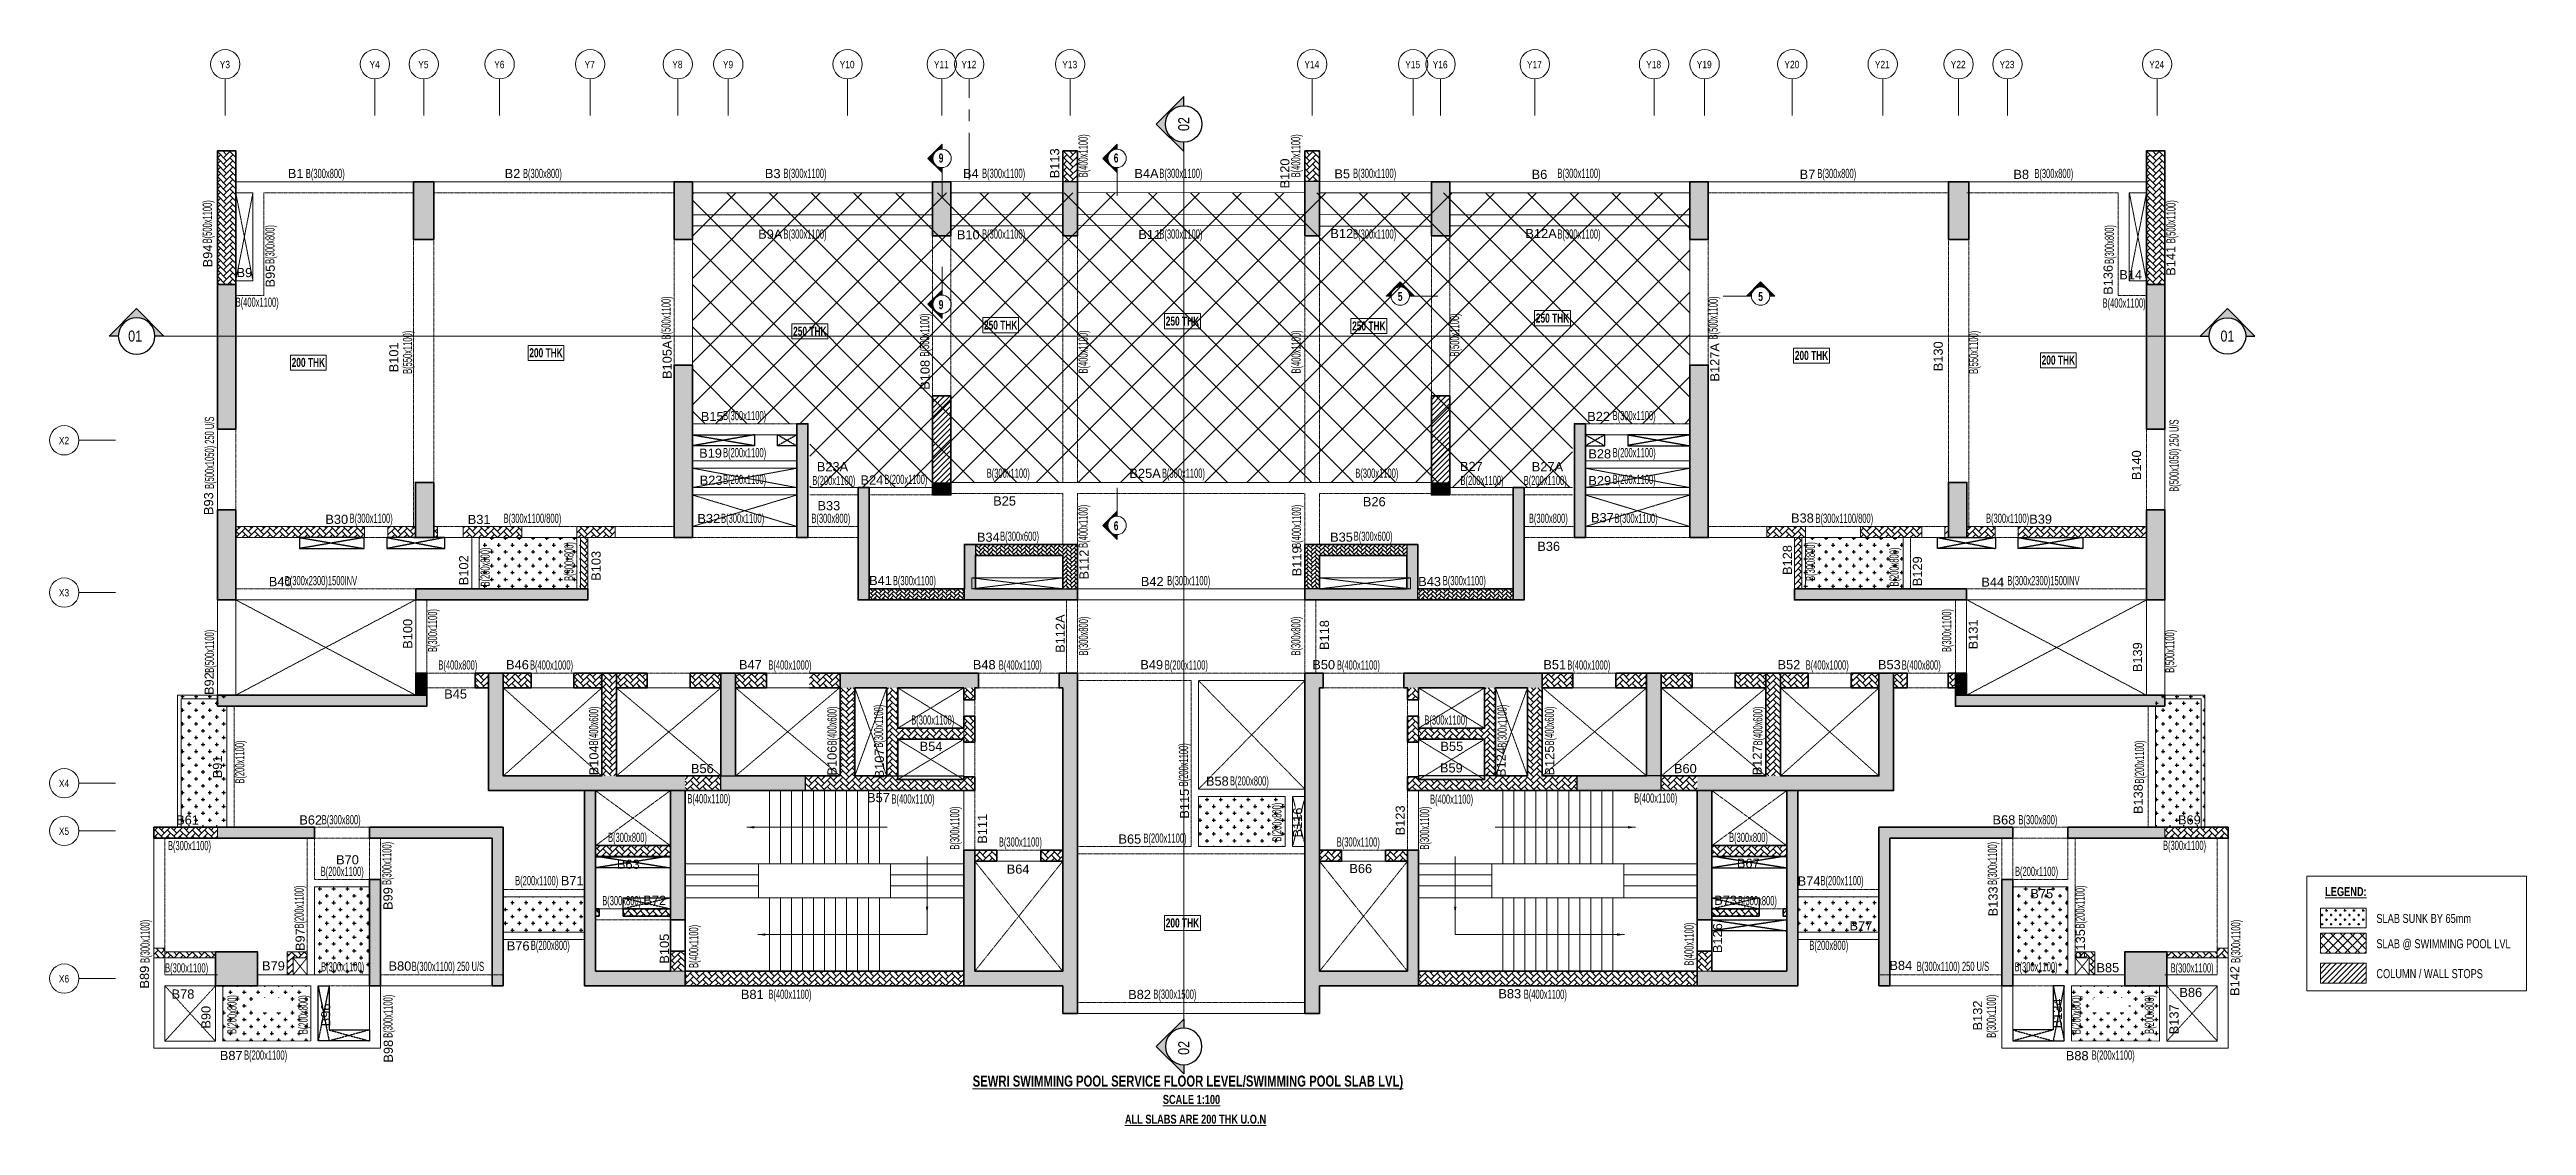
# Model space of a CAD drawing. Header units: millimetres. Extents: x -13 to 67523, y 56 to 29388.
import ezdxf
from ezdxf.enums import TextEntityAlignment as Align

# ---------------------------------------------------------------- set-up
doc = ezdxf.new("R2010")
doc.units = ezdxf.units.MM
for name, pattern in [('ACAD_ISO04W100', [30, 24, -3, 0, -3]), ('Grid Line', [2222.5, 1270, -317.5, 317.5, -317.5]), ('HIDDEN', [0.375, 0.25, -0.125])]:
    doc.linetypes.add(name, pattern=pattern)
for name, color, linetype, lineweight in [('A-ANNO-DIMS', 8, 'Continuous', 15), ('A-ANNO-TAGS-SECT', 4, 'ACAD_ISO04W100', 25), ('A-DETL-MISC', 35, 'Continuous', 15), ('A-FLOR-IDEN', 11, 'Continuous', 9), ('A-GRIDS', 8, 'Continuous', 9), ('A-HIDD-ABVE', 8, 'HIDDEN', 20), ('G-ANNO-SYMB', 1, 'Continuous', 9), ('G-ANNO-TEXT', 231, 'Continuous', 9), ('S-BEAM', 7, 'Continuous', 18), ('S-BEAM-IDEN', 2, 'Continuous', 9), ('S-COL HATCH', 9, 'Continuous', 0), ('S-COLS', 5, 'Continuous', 35), ('S-GRIDS', 8, 'Continuous', 9), ('S-WALL', 4, 'Continuous', 18)]:
    doc.layers.add(name, color=color, linetype=linetype, lineweight=lineweight)
for name, color, linetype in [('Beam Nos', 7, 'Continuous'), ('CUTOUT', 4, 'Continuous'), ('SECTION LINE', 4, 'Continuous'), ('SUNK SLAB', 8, 'Continuous')]:
    doc.layers.add(name, color=color, linetype=linetype)
doc.styles.add('Arial Narrow', font='ARIALN.TTF', dxfattribs={"height": 400})
doc.styles.add('Dim.s & Anno.(Misc.)', font='ARIALN.TTF')
doc.styles.add('SC-BBS1', font='SansSerif')
doc.styles.add('Swis721 LtCn BT', font='swisscl.ttf', dxfattribs={"width": 0.9, "height": 233.355162})
doc.styles.add('Swis721 LtCn BT_2', font='swisscl.ttf', dxfattribs={"height": 244.992296})
doc.styles.add('Swis721 LtCn BT_B', font='', dxfattribs={"width": 0.9, "height": 246.918336})
doc.styles.get('Swis721 LtCn BT_B').set_extended_font_data('Swis721 LtCn BT', bold=True)
doc.dimstyles.new('A-GFC-100', dxfattribs={"dimscale": 100, "dimtxt": 1.75, "dimasz": 1.5, "dimexe": 1.5, "dimexo": 0, "dimgap": 1, "dimtad": 1, "dimdsep": 46, "dimtxsty": 'Dim.s & Anno.(Misc.)', "dimblk": 'ARCHTICK', "dimcen": 0, "dimdle": 1.5, "dimclrd": 256, "dimclre": 8, "dimclrt": 6, "dimazin": 2, "dimtfac": 1, "dimtix": 1, "dimtmove": 2, "dimatfit": 3, "dimfxl": 1, "dimtolj": 1, "dimlwd": -1, "dimlwe": 9, "dimarcsym": 0})
pattern_1 = [(45, (-31789957.8, 20738669.85), (0, 169.7056275), [360, -120]), (135, (-31789872.94, 20738754.7), (1e-14, 169.7056275), [360, -120])]
pattern_2 = [(45, (-31789957.796, 20738669.85), (0, 113.13708499), [240, -80]), (135, (-31789901.23, 20738726.42), (9e-15, 113.13708499), [240, -80])]
pattern_3 = [(45, (-31789957.8, 20686740.85), (0, 169.7056275), [360, -120]), (135, (-31789872.94, 20686825.7), (1e-14, 169.7056275), [360, -120])]
pattern_4 = [(45, (-31789957.81, 20592757.3), (-75.1300955, 75.1300955), [])]
pattern_5 = [(45, (-31789957.8, 20638951.85), (0, 169.7056275), [360, -120]), (135, (-31789872.94, 20639036.7), (1e-14, 169.7056275), [360, -120])]
pattern_6 = [(0, (-31349624.2, 21120317.17), (187.5, 187.5), [93.75, -281.25]), (90, (-31349577.33, 21120270.3), (-187.5, 187.5), [93.75, -281.25])]
pattern_7 = [(0, (-31349615.88, 21120317.17), (187.5, 187.5), [93.75, -281.25]), (90, (-31349569, 21120270.3), (-187.5, 187.5), [93.75, -281.25])]
pattern_8 = [(45, (-31606448.3, 20755741.65), (0, 169.7056275), [360, -120]), (135, (-31606363.44, 20755826.5), (1e-14, 169.7056275), [360, -120])]
pattern_9 = [(45, (-31789957.81, 20592757.3), (0, 169.7056275), [360, -120]), (135, (-31789872.96, 20592842.15), (1e-14, 169.7056275), [360, -120])]

msp = doc.modelspace()

# ---------------------------------------------------------------- texts
at = {"layer": 'A-FLOR-IDEN', "color": 1, "char_height": 246.9, "width": 1155, "attachment_point": 2, "line_spacing_factor": 0.964267, "style": 'Swis721 LtCn BT_B'}
for s, insert in [('250 THK', (20717, 21832)), ('250 THK', (25921, 22001)), ('250 THK', (30877, 22109)), ('250 THK', (35960, 21977)), ('250 THK', (40968, 22192)), ('200 THK', (7044, 20981)), ('200 THK', (13524, 21245)), ('200 THK', (48030, 21173)), ('200 THK', (54759, 21046)), ('200 THK', (30877, 5702))]:
    msp.add_mtext(s, dxfattribs=dict(at, insert=insert))
at = {"layer": 'Beam Nos', "style": 'SC-BBS1'}
for s, p in [('B113', (27593, 26286)), ('B120', (33870, 26010, 0)), ('B94', (4501, 23760, 0)), ('B141', (58026, 23628)), ('B95', (6204, 23212)), ('B136', (56316, 23109)), ('B101', (9573, 20996, 0)), ('B105A', (17026, 20932)), ('B127A', (45591, 20861)), ('B130', (51683, 21026)), ('B108', (24058, 20520)), ('B140', (57089, 18056)), ('B93', (4524, 17007, 0)), ('B102', (11480, 15192, 0)), ('B103', (15088, 15312)), ('B112', (28392, 15347)), ('B119', (34197, 15435, 0)), ('B128', (47572, 15472)), ('B129', (51116, 15164)), ('B100', (9953, 13459, 0)), ('B112A', (27745, 13464, 0)), ('B118', (34947, 13425, 0)), ('B131', (52637, 13443, 0)), ('B139', (57117, 12821)), ('B92', (4539, 12101, 0)), ('B104', (15030, 10010)), ('B106', (21522, 10002)), ('B107', (22814, 9924)), ('B124', (39767, 9964)), ('B125', (41088, 10004)), ('B127', (46749, 10010)), ('B91', (4765, 9831)), ('B115', (31131, 8827)), ('B138', (57136, 8953)), ('B111', (25622, 8144)), ('B116', (34216, 8314)), ('B123', (37014, 8373)), ('B99', (9414, 6241, 0)), ('B133', (53179, 6164)), ('B97', (7020, 5121, 0)), ('B126', (45667, 5162)), ('B105', (16952, 4875)), ('B135', (55559, 5000)), ('B89', (2776, 4099)), ('B142', (59771, 3995)), ('B132', (52757, 3054)), ('B134', (54932, 3110)), ('B90', (4451, 3006)), ('B96', (7718, 3069)), ('B137', (58112, 2949)), ('B98', (9424, 2080, 0))]:
    msp.add_text(s, height=250, rotation=90, dxfattribs=at).set_placement(p, align=Align.BOTTOM_CENTER)
for s, p in [('B1', (6699, 25808)), ('B2', (12610, 25808)), ('B3', (19706, 25808)), ('B4', (25107, 25809)), ('B4A', (29897, 25809)), ('B5', (35233, 25802)), ('B6', (40611, 25785, 0)), ('B7', (47919, 25785, 0)), ('B8', (53747, 25785)), ('B9A', (19638, 24155)), ('B10', (25038, 24139)), ('B11', (29985, 24148)), ('B12', (35221, 24172)), ('B12A', (40655, 24172)), ('B9', (5300, 23108)), ('B14', (56731, 23049)), ('B15', (18056, 19185, 0)), ('B22', (42223, 19186, 0)), ('B19', (18010, 18184)), ('B28', (42254, 18166, 0)), ('B23', (18025, 17447, 0)), ('B23A', (21335, 17816, 0)), ('B24', (22409, 17454)), ('B25A', (29859, 17634, 0)), ('B27', (38752, 17823, 0)), ('B27A', (40829, 17815, 0)), ('B29', (42254, 17436, 0)), ('B33', (21236, 16753, 0)), ('B25', (26027, 16882, 0)), ('B26', (36107, 16861, 0)), ('B30', (7818, 16381)), ('B31', (11701, 16378)), ('B32', (17962, 16403)), ('B34', (25584, 15894)), ('B35', (35213, 15895)), ('B37', (42327, 16425)), ('B38', (47781, 16415)), ('B39', (54276, 16386)), ('B36', (40862, 15645)), ('B40', (6277, 14682, 0)), ('B41', (22644, 14712)), ('B42', (30053, 14685)), ('B43', (37616, 14685)), ('B44', (52970, 14669)), ('B46', (12745, 12417)), ('B47', (19096, 12418)), ('B48', (25472, 12418)), ('B49', (30039, 12418)), ('B50', (34728, 12418)), ('B51', (41027, 12418)), ('B52', (47413, 12418)), ('B53', (50151, 12418)), ('B45', (11059, 11619)), ('B54', (24022, 10191)), ('B55', (38222, 10191)), ('B56', (17786, 9585)), ('B58', (31828, 9244, 0)), ('B59', (38208, 9604, 0)), ('B60', (44589, 9585)), ('B57', (22589, 8793)), ('B61', (3750, 8185)), ('B62', (7108, 8185)), ('B68', (53275, 8187)), ('B69', (58332, 8187)), ('B65', (29442, 7665)), ('B70', (8111, 7099)), ('B71', (14238, 6529)), ('B63', (15768, 6978)), ('B64', (26396, 6844)), ('B66', (35738, 6860)), ('B67', (46305, 7005)), ('B74', (47962, 6520)), ('B72', (16487, 5995)), ('B73', (45686, 5995)), ('B75', (54307, 6175, 0)), ('B77', (49376, 5297)), ('B76', (12765, 4751)), ('B79', (6092, 4207)), ('B80', (9541, 4203)), ('B84', (50463, 4219, 0)), ('B85', (56108, 4157, 0)), ('B78', (3625, 3438)), ('B81', (19148, 3429)), ('B82', (29708, 3427)), ('B83', (39801, 3448, 0)), ('B86', (58370, 3482, 0)), ('B87', (4940, 1764)), ('B88', (55273, 1759))]:
    msp.add_text(s, height=250, dxfattribs=at).set_placement(p, align=Align.BOTTOM_CENTER)
at = {"layer": 'G-ANNO-SYMB', "color": 5, "char_height": 247, "width": 330, "line_spacing_factor": 0.964267, "style": 'Swis721 LtCn BT_B'}
for s, insert, attachment_point in [('9', (24296, 26556), 2), ('6', (29068, 26556), 2), ('9', (24296, 22307), 8), ('5', (36814, 22781), 2), ('5', (46641, 22781), 2), ('6', (29068, 16279), 8)]:
    msp.add_mtext(s, dxfattribs=dict(at, insert=insert, attachment_point=attachment_point))
at = {"layer": 'G-ANNO-TEXT', "color": 7, "char_height": 244.99, "attachment_point": 1, "line_spacing_factor": 0.971848, "style": 'Swis721 LtCn BT_2'}
for s, insert, width in [('\\fSwis721 LtCn BT|b1|i0|c0|p34|;\\LLEGEND:', (62035, 6555), 1299), ('SLAB SUNK BY 65mm', (63431, 5822), 3845.24), ('SLAB @ SWIMMING POOL LVL', (63431, 5134), 3845.24), ('COLUMN / WALL STOPS', (63431, 4317), 3845.24)]:
    msp.add_mtext(s, dxfattribs=dict(at, insert=insert, width=width))
at = {"layer": 'G-ANNO-TEXT', "color": 6, "insert": (25157, 1416), "char_height": 300, "width": 22359.05, "attachment_point": 1, "line_spacing_factor": 0.971848, "style": 'Swis721 LtCn BT_2'}
msp.add_mtext('{\\fSwis721 LtCn BT|b1|i0|c0|p34;\\LSEWRI SWIMMING POOL SERVICE FLOOR LEVEL/SWIMMING POOL SLAB LVL)}', dxfattribs=at)
at = {"layer": 'G-ANNO-TEXT', "color": 1, "char_height": 244.99, "attachment_point": 1, "line_spacing_factor": 0.971848, "style": 'Swis721 LtCn BT_2'}
for s, insert, width in [('{\\fSwis721 LtCn BT|b1|i0|c0|p34;\\LSCALE 1:100}', (30342, 888), 1551.04), ('{\\fSwis721 LtCn BT|b1|i0|c0|p34;\\LALL SLABS ARE 200 THK U.O.N}', (29308, 350), 3728.69)]:
    msp.add_mtext(s, dxfattribs=dict(at, insert=insert, width=width))
at = {"layer": 'S-BEAM-IDEN', "style": 'Swis721 LtCn BT', "width": 0.8}
for s, rotation, p in [('B(400x1100)', 90, (28294, 25903)), ('B(400x1100)', 90, (34092, 25903)), ('B(300x800)', 360, (6976, 25885, 0)), ('B(300x800)', 360, (12896, 25885, 0)), ('B(300x1100)', 360, (19998, 25890, 0)), ('B(300x1100)', 360, (25414, 25890, 0)), ('B(300x1100)', 360, (30248, 25890, 0)), ('B(300x1100)', 360, (35530, 25890, 0)), ('B(300x1100)', 360, (41102, 25890, 0)), ('B(500x1100)', 90, (4413, 24105, 0)), ('B(500x1100)', 90, (57953, 24105, 0)), ('B(300x800)', 90, (6121, 23544)), ('B(300x1100)', 360, (19998, 24234, 0)), ('B(300x1100)', 360, (25414, 24234, 0)), ('B(300x1100)', 360, (30248, 24234, 0)), ('B(300x1100)', 360, (35530, 24234, 0)), ('B(300x1100)', 360, (41102, 24234, 0)), ('B(300x800)', 90, (56274, 23544)), ('B(400x1100)', 360, (5062, 22376)), ('B(500x1100)', 90, (16923, 21485, 0)), ('B(500x1100)', 90, (45472, 21485, 0)), ('B(400x1100)', 360, (55965, 22353)), ('B(550x1100)', 90, (9873, 20546)), ('B(500x1100)', 90, (23973, 21020)), ('B(400x1100)', 90, (28294, 20557)), ('B(400x1100)', 90, (34100, 20557)), ('B(500x1100)', 90, (38422, 21020)), ('B(550x1100)', 90, (52572, 20546)), ('B(500x1050) 250 U/S', 90, (4473, 17410)), ('B(300x1100)', 360, (18352, 19285)), ('B(500x1050) 250 U/S', 90, (58039, 17332)), ('B(200x1100)', 360, (18352, 18275, 0)), ('B(200x1100)', 360, (18352, 17545, 0)), ('B(200x1100)', 360, (20784, 17516)), ('B(200x1100)', 360, (22748, 17545)), ('B(400x1100)', 90, (28294, 15803)), ('B(400x1100)', 90, (34110, 15803)), ('B(300x1100)', 360, (8170, 16485)), ('B(300x1100/800)', 360, (12368, 16485)), ('B(300x1100)', 360, (18298, 16485)), ('B(300x800)', 360, (20760, 16485)), ('B(300x600)', 360, (25906, 15995, 0)), ('B(300x600)', 360, (35546, 15995, 0)), ('B(200x800)', 90, (11989, 14750)), ('B(300x800)', 90, (14273, 14901, 0)), ('B(300x800)', 90, (48122, 14901, 0)), ('B(200x800)', 90, (50406, 14750)), ('B(300x2300)1500INV', 360, (6402, 14785, 0)), ('B(300x1100)', 360, (22982, 14785, 0)), ('B(300x1100)', 360, (37976, 14785, 0)), ('B(300x2300)1500INV', 360, (53367, 14785, 0)), ('B(500x1100)', 90, (4473, 12397)), ('B(300x1100)', 90, (10556, 12961)), ('B(300x800)', 90, (28302, 12868)), ('B(300x800)', 90, (34093, 12868)), ('B(300x1100)', 90, (51839, 12961)), ('B(500x1100)', 90, (57922, 12397)), ('B(400x800)', 360, (10590, 12485)), ('B(400x1000)', 360, (13087, 12485)), ('B(400x1000)', 360, (19587, 12485)), ('B(400x1100)', 360, (25870, 12485)), ('B(200x1100)', 360, (30397, 12485)), ('B(300x1100)', 90, (22716, 10353, 0)), ('B(300x1100)', 90, (39718, 10353, 0)), ('B(400x600)', 90, (14946, 10416, 0)), ('B(400x600)', 90, (21446, 10416, 0)), ('B(300x1100)', 360, (23482, 10985, 0)), ('B(400x600)', 90, (41009, 10416, 0)), ('B(400x600)', 90, (46690, 10416, 0)), ('B(200x1100)', 90, (5299, 9377)), ('B(200x1100)', 90, (31031, 9301)), ('B(200x1100)', 90, (57096, 9377)), ('B(200x800)', 360, (32172, 9325)), ('B(400x1100)', 360, (17378, 8839)), ('B(400x1100)', 360, (22944, 8833)), ('B(200x800)', 90, (33576, 7794)), ('B(400x1100)', 360, (37628, 8828)), ('B(400x1100)', 360, (43194, 8857)), ('B(300x800)', 360, (7410, 8266)), ('B(300x1100)', 90, (24793, 7575)), ('B(300x1100)', 90, (37602, 7575)), ('B(300x1100)', 90, (9310, 6612)), ('B(300x800)', 360, (15215, 7785)), ('B(300x1100)', 360, (25872, 7660)), ('B(200x1100)', 360, (29814, 7765)), ('B(300x800)', 360, (45781, 7785)), ('B(300x1100)', 90, (53085, 6612)), ('B(200x1100)', 360, (7380, 6857)), ('B(200x1100)', 360, (12683, 6606)), ('B(200x1100)', 90, (6918, 5423)), ('B(300x800)', 360, (15057, 6060)), ('B(200x1100)', 90, (55476, 5423)), ('B(300x1100)', 90, (2717, 4489)), ('B(400x1100)', 90, (17675, 4350)), ('B(400x1100)', 90, (44814, 4413)), ('B(300x1100)', 90, (59720, 4489)), ('B(200x800)', 360, (13111, 4843)), ('B(300x1100)', 360, (3138, 4227)), ('B(300x1100)', 360, (7392, 4257)), ('B(300x1100) 250 U/S', 360, (9865, 4268)), ('B(300x1100) 250 U/S', 360, (50900, 4268)), ('B(200x800)', 90, (5085, 2551)), ('B(200x800)', 90, (7026, 2545)), ('B(300x1100)', 90, (9339, 2446)), ('B(400x1100)', 360, (19587, 3509, 0)), ('B(300x1500)', 360, (30083, 3510)), ('B(400x1100)', 360, (40184, 3509, 0)), ('B(300x1100)', 90, (53056, 2446)), ('B(200x800)', 90, (55369, 2545)), ('B(200x800)', 90, (57364, 2551)), ('B(200x1100)', 360, (5291, 1850))]:
    msp.add_text(s, height=250, rotation=rotation, dxfattribs=at).set_placement(p)
for s, p in [('B(300x800)', (48187, 25885, 0)), ('B(300x800)', (54106, 25885, 0)), ('B(300x1100)', (42606, 19285)), ('B(200x1100)', (42606, 18275, 0)), ('B(300x1100)', (25541, 17714)), ('B(300x1100)', (30317, 17714)), ('B(300x1100)', (35590, 17714)), ('B(200x1100)', (38459, 17516)), ('B(200x1100)', (40181, 17516)), ('B(200x1100)', (42606, 17545, 0)), ('B(300x800)', (40323, 16485)), ('B(300x1100)', (42660, 16485)), ('B(300x1100/800)', (48137, 16485)), ('B(300x1100)', (52787, 16485)), ('B(300x1100)', (30461, 14785)), ('B(400x1100)', (35088, 12485)), ('B(400x1000)', (41370, 12485)), ('B(400x1000)', (47870, 12485)), ('B(400x800)', (50492, 12485)), ('B(300x1100)', (37475, 10985, 0)), ('B(300x800)', (53672, 8266)), ('B(300x1100)', (3216, 7562)), ('B(300x1100)', (35085, 7660)), ('B(300x1100)', (57613, 7567)), ('B(200x1100)', (48274, 6606)), ('B(200x1100)', (53577, 6857)), ('B(300x800)', (46025, 6060)), ('B(200x800)', (47971, 4843)), ('B(300x1100)', (53565, 4257)), ('B(300x1100)', (57819, 4227)), ('B(200x1100)', (55666, 1850))]:
    msp.add_text(s, height=250, dxfattribs=at).set_placement(p)

# ---------------------------------------------------------------- blocks, each defined once
blk = doc.blocks.new('_ARCHTICK')
at = {"color": 0, "linetype": 'ByBlock', "const_width": 0.15}
blk.add_lwpolyline([(-0.5, -0.5), (0.5, 0.5)], dxfattribs=at)
blk = doc.blocks.new('Detail View - M_Section Head - Structural Type 1-785420-STILT FLOOR FRAMING PLAN')
at = {"layer": 'G-ANNO-SYMB'}
h = blk.add_hatch(color=9, dxfattribs=at)
edge = h.paths.add_edge_path(flags=0)
edge.add_line((-8.5, 0), (-9.86, 0))
edge.add_line((-9.86, 0), (-5.99, 3.87))
edge.add_line((-5.99, 3.87), (-2.12, 0))
edge.add_line((-2.12, 0), (-3.5, 0))
edge.add_arc((-6, 0), 2.5, 360, 540)
for p, q in [((-5.99, 3.87), (-9.86, 0)), ((-5.99, 3.87), (-2.12, 0)), ((-8.5, 0), (-9.86, 0)), ((-3.5, 0), (-2.12, 0))]:
    blk.add_line(p, q, dxfattribs=at)
at = {"layer": 'G-ANNO-SYMB', "color": 5}
for p, q in [((-5.99, 3.87), (-9.86, 0)), ((-2.12, 0), (-5.99, 3.87)), ((-9.86, 0), (-8.5, 0)), ((-3.5, 0), (4.24, 0)), ((-3.5, 0), (-2.12, 0))]:
    blk.add_line(p, q, dxfattribs=at)
at = {"layer": 'G-ANNO-SYMB'}
blk.add_arc((-6, 0), 2.5, 360, 180, dxfattribs=at)
at = {"layer": 'G-ANNO-SYMB', "color": 5}
for start, end in [(360, 180), (180, 360)]:
    blk.add_arc((-6, 0), 2.5, start, end, dxfattribs=at)
blk = doc.blocks.new('*U11')
blk.add_hatch(color=256).paths.add_polyline_path([(5, 0), (7.5, 0), (0, 7.5), (-7.5, 0), (-5, 0, -0.414214), (0, 5, -0.414214)])
at = {"lineweight": 20, "ltscale": 50}
blk.add_line((-5, 0), (-397.5, 0), dxfattribs=at)
at = {"linetype": 'Continuous'}
blk.add_lwpolyline([(5, 0), (7.5, 0), (0, 7.5), (-7.5, 0), (-5, 0)], dxfattribs=at)
blk.add_circle((0, 0), 5, dxfattribs=at)
at = {"color": 7, "style": 'Dim.s & Anno.(Misc.)'}
blk.add_attdef('SECTION-LETTER', text='', height=3, dxfattribs=at).set_placement((0, 0), align=Align.MIDDLE_CENTER)
blk = doc.blocks.new('*U10')
blk.add_hatch(color=256).paths.add_polyline_path([(5, 0), (7.5, 0), (0, 7.5), (-7.5, 0), (-5, 0, -0.414214), (0, 5, -0.414214)])
at = {"lineweight": 20, "ltscale": 50}
blk.add_line((-5, 0), (-225.54, 0), dxfattribs=at)
at = {"linetype": 'Continuous'}
blk.add_lwpolyline([(5, 0), (7.5, 0), (0, 7.5), (-7.5, 0), (-5, 0)], dxfattribs=at)
blk.add_circle((0, 0), 5, dxfattribs=at)
at = {"color": 7, "style": 'Dim.s & Anno.(Misc.)'}
blk.add_attdef('SECTION-LETTER', text='', height=3, dxfattribs=at).set_placement((0, 0), align=Align.MIDDLE_CENTER)
blk = doc.blocks.new('*U12')
blk.add_hatch(color=256).paths.add_polyline_path([(5, 0), (7.5, 0), (0, 7.5), (-7.5, 0), (-5, 0, -0.414214), (0, 5, -0.414214)])
at = {"lineweight": 20, "ltscale": 50}
blk.add_line((-5, 0), (-97.37, 0), dxfattribs=at)
at = {"linetype": 'Continuous'}
blk.add_lwpolyline([(5, 0), (7.5, 0), (0, 7.5), (-7.5, 0), (-5, 0)], dxfattribs=at)
blk.add_circle((0, 0), 5, dxfattribs=at)
at = {"color": 7, "style": 'Dim.s & Anno.(Misc.)'}
blk.add_attdef('SECTION-LETTER', text='', height=3, dxfattribs=at).set_placement((0, 0), align=Align.MIDDLE_CENTER)
blk = doc.blocks.new('Grid - Type 1 Structural-6743905-11TH FLOOR LVL')
at = {"layer": 'A-GRIDS'}
blk.add_circle((0, 0), 4, dxfattribs=at)
blk = doc.blocks.new('A$Cf2260b48')
at = {"layer": 'S-GRIDS', "linetype": 'Grid Line'}
for p, q in [((-7583, 18003), (-7583, 19003)), ((-3500, 18003), (-3500, 19003)), ((-2170, 18003), (-2170, 19003)), ((-100, 18003), (-100, 19003)), ((2365, 18003), (2365, 19003)), ((4755, 18003), (4755, 19003)), ((6135, 18003), (6135, 19003)), ((9385, 18003), (9385, 19003)), ((11955, 18003), (11955, 19003)), ((12705, 16262), (12705, 19003)), ((15455, 18003), (15455, 19003)), ((22055, 18003), (22055, 19003)), ((24805, 18003), (24805, 19003)), ((25555, 18003), (25555, 19003)), ((28125, 18003), (28125, 19003)), ((31375, 18003), (31375, 19003)), ((32755, 18003), (32755, 19003)), ((35145, 18003), (35145, 19003)), ((37610, 18003), (37610, 19003)), ((39680, 18003), (39680, 19003)), ((41010, 18003), (41010, 19003)), ((45092, 18003), (45092, 19003)), ((-10572, 9150), (-11572, 9150)), ((-10572, 5000), (-11572, 5000)), ((-10572, -200), (-11572, -200)), ((-10572, -1500), (-11572, -1500)), ((-10572, -5525), (-11572, -5525))]:
    blk.add_line(p, q, dxfattribs=at)
at = {"layer": 'A-GRIDS', "xscale": 99.99999999999991, "yscale": 99.99999999999991, "zscale": 99.99999999999991}
for p in [(-7583, 19403), (-3500, 19403), (-2170, 19403), (-100, 19403), (2365, 19403), (4755, 19403), (6135, 19403), (9385, 19403), (11955, 19403), (12705, 19403), (15455, 19403), (22055, 19403), (24805, 19403), (25555, 19403), (28125, 19403), (31375, 19403), (32755, 19403), (35145, 19403), (37610, 19403), (39680, 19403), (41010, 19403), (45092, 19403)]:
    blk.add_blockref('Grid - Type 1 Structural-6743905-11TH FLOOR LVL', p, dxfattribs=at)
at = {"layer": 'A-GRIDS', "xscale": 99.99999999999991, "yscale": 99.99999999999991, "zscale": 99.99999999999991, "rotation": 89.99999999999982}
for p in [(-11972, 9150), (-11972, 5000), (-11972, -200), (-11972, -1500), (-11972, -5525)]:
    blk.add_blockref('Grid - Type 1 Structural-6743905-11TH FLOOR LVL', p, dxfattribs=at)
at = {"layer": 'A-GRIDS', "lineweight": 18, "char_height": 200, "attachment_point": 1, "style": 'Arial Narrow'}
for s, insert, width in [('Y3', (-7732, 19495), 352.74), ('Y4', (-3649, 19495), 352.74), ('Y5', (-2319, 19495), 352.74), ('Y6', (-249, 19495), 352.74), ('Y7', (2216, 19495), 352.74), ('Y8', (4606, 19495), 352.74), ('Y9', (5986, 19495), 352.74), ('Y10', (9170, 19495), 513.08), ('Y11', (11740, 19495), 513.08), ('Y12', (12490, 19495), 513.08), ('Y13', (15240, 19495), 513.08), ('Y14', (21840, 19495), 513.08), ('Y15', (24590, 19495), 513.08), ('Y16', (25340, 19495), 513.08), ('Y17', (27910, 19495), 513.08), ('Y18', (31160, 19495), 513.08), ('Y19', (32540, 19495), 513.08), ('Y20', (34930, 19495), 513.08), ('Y21', (37395, 19495), 513.08), ('Y22', (39465, 19495), 513.08), ('Y23', (40795, 19495), 513.08), ('Y24', (44877, 19495), 513.08), ('X2', (-12119, 9244), 352.74), ('X3', (-12119, 5094), 352.74), ('X4', (-12119, -106), 352.74), ('X5', (-12119, -1406), 352.74), ('X6', (-12119, -5431), 352.74)]:
    blk.add_mtext(s, dxfattribs=dict(at, insert=insert, width=width))
blk = doc.blocks.new('A$Cfa8a0a46')
at = {"layer": 'CUTOUT', "color": 8, "linetype": 'HIDDEN'}
for p, q in [((11520, 3100), (9830, 2800)), ((9830, 3100), (11520, 2811)), ((12680, 3100), (12150, 2800)), ((12150, 3100), (12680, 2800)), ((34180, 3100), (34710, 2800)), ((34710, 3100), (34180, 2800)), ((35340, 3100), (37030, 2800)), ((37030, 3100), (35340, 2811)), ((880, 300), (-875, 1)), ((-875, 299), (880, 0)), ((3080, 300), (1500, 0)), ((3080, 300), (1500, 0)), ((1500, 300), (3080, 0)), ((43780, 300), (45360, 0)), ((43780, 300), (45360, 0)), ((45360, 300), (43780, 0)), ((47725, 300), (45970, 1)), ((45980, 300), (47735, 1)), ((9089, -8405), (7190, -8705)), ((7331, -8405), (9230, -8705)), ((39529, -8405), (37630, -8705)), ((39529, -8405), (37630, -8705)), ((37771, -8405), (39670, -8705)), ((37771, -8405), (39670, -8705)), ((9230, -9525), (7940, -9825)), ((7940, -9525), (9230, -9825)), ((37630, -9525), (38920, -9825)), ((38920, -9525), (37630, -9825)), ((37630, -9525), (38920, -9825)), ((38920, -9525), (37630, -9825)), ((39670, -10125), (37630, -10425)), ((37630, -10125), (39670, -10425)), ((39670, -10125), (37630, -10425)), ((37630, -10125), (39670, -10425)), ((-75, -11925), (-375, -13425)), ((-375, -11925), (-75, -13425)), ((46934, -11925), (47234, -13425)), ((47234, -11925), (46934, -13425)), ((-75, -13125), (1025, -13425)), ((1025, -13125), (-75, -13425)), ((46934, -13125), (45834, -13425)), ((45834, -13125), (46934, -13425))]:
    blk.add_line(p, q, dxfattribs=at)
at = {"layer": 'CUTOUT', "linetype": 'HIDDEN'}
blk.add_line((1500, 300), (3080, 0), dxfattribs=at)
at = {"layer": 'CUTOUT'}
for points in [[(9830, 3100), (11520, 3100), (11520, 2800), (9830, 2800)], [(12150, 3100), (12680, 3100), (12680, 2800), (12150, 2800)], [(34710, 3100), (34180, 3100), (34180, 2800), (34710, 2800)], [(37030, 3100), (35340, 3100), (35340, 2800), (37030, 2800)], [(-880, 0), (880, 0), (880, 300), (-880, 300)], [(1500, 0), (3080, 0), (3080, 300), (1500, 300)], [(45360, 0), (43780, 0), (43780, 300), (45360, 300)], [(47740, 0), (45980, 0), (45980, 300), (47740, 300)], [(7190, -8405), (9230, -8405), (9230, -8705), (7190, -8705)], [(37630, -8705), (39670, -8705), (39670, -8405), (37630, -8405)], [(7940, -9525), (9230, -9525), (9230, -9825), (7940, -9825)], [(37630, -9525), (38920, -9525), (38920, -9825), (37630, -9825)], [(37630, -10125), (39670, -10125), (39670, -10425), (37630, -10425)]]:
    blk.add_lwpolyline(points, close=True, dxfattribs=at)
for points in [[(-375, -11925), (-75, -11925), (-75, -13125), (1025, -13125), (1025, -13425), (-375, -13425), (-375, -11925)], [(47234, -11925), (46934, -11925), (46934, -13125), (45834, -13125), (45834, -13425), (47234, -13425), (47234, -11925)]]:
    blk.add_lwpolyline(points, dxfattribs=at)
at = {"layer": 'S-BEAM'}
blk.add_line((39669, -10125), (37630, -10125), dxfattribs=at)

# ---------------------------------------------------------------- hatches: boundary and pattern name
at = {"layer": 'S-COL HATCH'}
h = msp.add_hatch(dxfattribs=at)
h.set_pattern_fill('AR-HBONE', color=256, scale=30)
h.set_pattern_definition(pattern_1)
h.paths.add_polyline_path([(4564, 26625), (5064, 26625), (5064, 22986), (4564, 22986)])
h = msp.add_hatch(dxfattribs=at)
h.set_pattern_fill('AR-HBONE', color=256, scale=30)
h.set_pattern_definition(pattern_1)
h.paths.add_polyline_path([(28014, 26625), (27614, 26625), (27614, 25791), (27614, 25791), (28014, 25791)])
h = msp.add_hatch(dxfattribs=at)
h.set_pattern_fill('AR-HBONE', color=256, scale=30)
h.set_pattern_definition(pattern_1)
h.paths.add_polyline_path([(34214, 26625), (34614, 26625), (34614, 25791), (34614, 25791), (34214, 25791)])
h = msp.add_hatch(dxfattribs=at)
h.set_pattern_fill('AR-HBONE', color=256, scale=30)
h.set_pattern_definition(pattern_1)
h.paths.add_polyline_path([(57664, 26625), (57164, 26625), (57164, 22986), (57664, 22986)])
at = {"layer": 'S-COL HATCH', "transparency": 33554687}
h = msp.add_hatch(color=256, dxfattribs=at)
h.dxf.hatch_style = 1
h.paths.add_polyline_path([(9914, 24210), (10464, 24210), (10464, 25785), (9914, 25785)])
h = msp.add_hatch(color=256, dxfattribs=at)
h.dxf.hatch_style = 1
h.paths.add_polyline_path([(17514, 25785), (17014, 25785), (17014, 24210), (17514, 24210)])
h = msp.add_hatch(color=256, dxfattribs=at)
h.dxf.hatch_style = 1
h.paths.add_polyline_path([(24064, 24310), (24564, 24310), (24564, 25785), (24064, 25785)])
h = msp.add_hatch(color=256, dxfattribs=at)
h.dxf.hatch_style = 1
h.paths.add_polyline_path([(27614, 25791), (28014, 25791), (28014, 24310), (27614, 24310)])
h = msp.add_hatch(color=256, dxfattribs=at)
h.dxf.hatch_style = 1
h.paths.add_polyline_path([(34614, 25791), (34214, 25791), (34214, 24310), (34614, 24310)])
h = msp.add_hatch(color=256, dxfattribs=at)
h.dxf.hatch_style = 1
h.paths.add_polyline_path([(37664, 24310), (38164, 24310), (38164, 25785), (37664, 25785)])
h = msp.add_hatch(color=256, dxfattribs=at)
h.dxf.hatch_style = 1
h.paths.add_polyline_path([(45214, 25785), (44714, 25785), (44714, 24210), (45214, 24210)])
h = msp.add_hatch(color=256, dxfattribs=at)
h.dxf.hatch_style = 1
h.paths.add_polyline_path([(51764, 24210), (52314, 24210), (52314, 25785), (51764, 25785)])
at = {"layer": 'S-COL HATCH'}
h = msp.add_hatch(dxfattribs=at)
h.set_pattern_fill('ANSI37', color=256, scale=6500)
h.set_pattern_definition([(45, (-31789957.8, 20592757.3), (-574.52426, 574.52426), []), (135, (-31789957.8, 20592757.3), (-574.52426, -574.52426), [])])
h.paths.add_polyline_path([(44714, 25485), (17514, 25485), (17514, 19185), (20714, 19185), (20714, 17445), (24064, 17445), (24064, 17585), (38164, 17585), (38156, 17445), (41514, 17445), (41514, 19185), (44714, 19185)])
at = {"layer": 'S-COL HATCH', "transparency": 33554687}
h = msp.add_hatch(color=256, dxfattribs=at)
h.dxf.hatch_style = 1
h.paths.add_polyline_path([(5064, 22986), (4564, 22986), (4564, 19036), (5064, 19036)])
h = msp.add_hatch(color=256, dxfattribs=at)
h.dxf.hatch_style = 1
h.paths.add_polyline_path([(57164, 22986), (57664, 22986), (57664, 19036), (57164, 19036)])
h = msp.add_hatch(color=256, dxfattribs=at)
h.dxf.hatch_style = 1
h.paths.add_polyline_path([(17014, 20785), (17514, 20785), (17514, 16085), (17014, 16085)])
h = msp.add_hatch(color=256, dxfattribs=at)
h.dxf.hatch_style = 1
h.paths.add_polyline_path([(44714, 20785), (45214, 20785), (45214, 16085), (44714, 16085)])
h = msp.add_hatch(color=256, dxfattribs=at)
h.dxf.hatch_style = 1
h.paths.add_polyline_path([(20364, 16085), (20664, 16085), (20664, 19185), (20364, 19185)])
h = msp.add_hatch(color=256, dxfattribs=at)
h.dxf.hatch_style = 1
h.paths.add_polyline_path([(41864, 19185), (41564, 19185), (41564, 16085), (41864, 16085)])
h = msp.add_hatch(color=256, dxfattribs=at)
h.dxf.hatch_style = 1
h.paths.add_polyline_path([(10464, 17518), (10464, 17575), (10464, 17585), (9964, 17585), (9964, 16085), (10464, 16085)])
h = msp.add_hatch(color=256, dxfattribs=at)
h.dxf.hatch_style = 1
h.paths.add_polyline_path([(24564, 17585), (24064, 17585), (24064, 17245), (24564, 17245)])
h = msp.add_hatch(color=256, dxfattribs=at)
h.dxf.hatch_style = 1
h.paths.add_polyline_path([(38164, 17585), (37664, 17585), (37664, 17245), (38164, 17245)])
h = msp.add_hatch(color=256, dxfattribs=at)
h.dxf.hatch_style = 1
h.paths.add_polyline_path([(51764, 17585), (51764, 17574), (51764, 17585), (52264, 17585), (52264, 16085), (51764, 16085)])
h = msp.add_hatch(color=256, dxfattribs=at)
h.dxf.hatch_style = 1
h.paths.add_polyline_path([(22334, 17445), (22034, 17445), (22034, 14385), (22334, 14385), (22334, 14685)])
h = msp.add_hatch(color=256, dxfattribs=at)
h.dxf.hatch_style = 1
h.paths.add_polyline_path([(39894, 17445), (40194, 17445), (40194, 14385), (39894, 14385), (39894, 14685)])
h = msp.add_hatch(color=256, dxfattribs=at)
h.dxf.hatch_style = 1
h.paths.add_polyline_path([(4564, 14385), (5064, 14385), (5064, 16836), (4564, 16836)])
at = {"layer": 'S-COL HATCH'}
h = msp.add_hatch(dxfattribs=at)
h.set_pattern_fill('AR-HBONE', color=256, scale=30)
h.set_pattern_definition(pattern_1)
h.paths.add_polyline_path([(8574, 16385), (5065, 16385), (5065, 16086), (8574, 16086)])
h = msp.add_hatch(dxfattribs=at)
h.set_pattern_fill('AR-HBONE', color=256, scale=30)
h.set_pattern_definition(pattern_1)
h.paths.add_polyline_path([(9964, 16385), (9214, 16385), (9214, 16084), (9744, 16084), (9744, 16085), (9964, 16085)])
h = msp.add_hatch(dxfattribs=at)
h.set_pattern_fill('AR-HBONE', color=256, scale=30)
h.set_pattern_definition(pattern_1)
h.paths.add_polyline_path([(10564, 16385), (10464, 16385), (10464, 16085), (10564, 16085)])
h = msp.add_hatch(dxfattribs=at)
h.set_pattern_fill('AR-HBONE', color=256, scale=30)
h.set_pattern_definition(pattern_1)
h.paths.add_polyline_path([(12864, 16385), (11264, 16385), (11264, 16085), (12864, 16085)])
h = msp.add_hatch(dxfattribs=at)
h.set_pattern_fill('AR-HBONE', color=256, scale=30)
h.set_pattern_definition(pattern_1)
h.paths.add_polyline_path([(14364, 16385), (14364, 16085), (15414, 16085), (15414, 16385)])
h = msp.add_hatch(dxfattribs=at)
h.set_pattern_fill('AR-HBONE', color=256, scale=30)
h.set_pattern_definition(pattern_1)
h.paths.add_polyline_path([(46814, 16385), (46814, 16085), (47864, 16085), (47864, 16385)])
h = msp.add_hatch(dxfattribs=at)
h.set_pattern_fill('AR-HBONE', color=256, scale=30)
h.set_pattern_definition(pattern_1)
h.paths.add_polyline_path([(49364, 16385), (51034, 16385), (51034, 16085), (49364, 16085)])
h = msp.add_hatch(dxfattribs=at)
h.set_pattern_fill('AR-HBONE', color=256, scale=30)
h.set_pattern_definition(pattern_1)
h.paths.add_polyline_path([(51664, 16385), (51764, 16385), (51764, 16085), (51664, 16085)])
h = msp.add_hatch(dxfattribs=at)
h.set_pattern_fill('AR-HBONE', color=256, scale=30)
h.set_pattern_definition(pattern_1)
h.paths.add_polyline_path([(52264, 16385), (53034, 16385), (53034, 16084), (52484, 16084), (52484, 16085), (52264, 16085)])
h = msp.add_hatch(dxfattribs=at)
h.set_pattern_fill('AR-HBONE', color=256, scale=30)
h.set_pattern_definition(pattern_1)
h.paths.add_polyline_path([(53654, 16385), (57163, 16385), (57163, 16086), (53654, 16086)])
at = {"layer": 'S-COL HATCH', "transparency": 33554687}
h = msp.add_hatch(color=256, dxfattribs=at)
h.dxf.hatch_style = 1
h.paths.add_polyline_path([(57664, 16836), (57164, 16836), (57164, 14385), (57664, 14385)])
at = {"layer": 'S-COL HATCH'}
h = msp.add_hatch(dxfattribs=at)
h.set_pattern_fill('AR-HBONE', color=256, scale=30)
h.set_pattern_definition(pattern_1)
h.paths.add_polyline_path([(14664, 16085), (14464, 16085), (14464, 14685), (14664, 14685)])
at = {"layer": 'S-COL HATCH', "transparency": 33554687}
h = msp.add_hatch(color=256, dxfattribs=at)
h.dxf.hatch_style = 1
h.paths.add_polyline_path([(24934, 15895), (25234, 15895), (25234, 14685), (28014, 14685), (28014, 14385), (24934, 14385)])
at = {"layer": 'S-COL HATCH'}
h = msp.add_hatch(dxfattribs=at)
h.set_pattern_fill('AR-HBONE', color=256, scale=20)
h.set_pattern_definition(pattern_2)
h.paths.add_polyline_path([(27614, 15595), (27614, 14685), (27614, 14685), (27614, 14685), (28014, 14685), (28014, 15895), (25234, 15895), (25234, 15595), (25234, 15595)])
h = msp.add_hatch(dxfattribs=at)
h.set_pattern_fill('AR-HBONE', color=256, scale=20)
h.set_pattern_definition(pattern_2)
h.paths.add_polyline_path([(34614, 15595), (34614, 14685), (34614, 14685), (34614, 14685), (34214, 14685), (34214, 15895), (36994, 15895), (36994, 15595), (36994, 15595)])
at = {"layer": 'S-COL HATCH', "transparency": 33554687}
h = msp.add_hatch(color=256, dxfattribs=at)
h.dxf.hatch_style = 1
h.paths.add_polyline_path([(37294, 15895), (36994, 15895), (36994, 14685), (34214, 14685), (34214, 14385), (37294, 14385)])
at = {"layer": 'S-COL HATCH'}
h = msp.add_hatch(dxfattribs=at)
h.set_pattern_fill('AR-HBONE', color=256, scale=30)
h.set_pattern_definition(pattern_1)
h.paths.add_polyline_path([(47564, 16085), (47764, 16085), (47764, 14685), (47564, 14685)])
at = {"layer": 'S-COL HATCH', "transparency": 33554687}
h = msp.add_hatch(color=256, dxfattribs=at)
h.dxf.hatch_style = 1
h.paths.add_polyline_path([(14664, 14685), (14464, 14685), (10274, 14685), (10274, 14385), (14664, 14385)])
h.paths.add_polyline_path([(10274, 14685), (9974, 14685), (9974, 14385), (10274, 14385)])
at = {"layer": 'S-COL HATCH'}
h = msp.add_hatch(dxfattribs=at)
h.set_pattern_fill('AR-HBONE', color=256, scale=20)
h.set_pattern_definition(pattern_2)
h.paths.add_polyline_path([(22334, 14685), (22334, 14385), (24934, 14385), (24934, 14685)])
h = msp.add_hatch(dxfattribs=at)
h.set_pattern_fill('AR-HBONE', color=256, scale=20)
h.set_pattern_definition(pattern_2)
h.paths.add_polyline_path([(37294, 14685), (37294, 14385), (39894, 14385), (39894, 14685)])
at = {"layer": 'S-COL HATCH', "transparency": 33554687}
h = msp.add_hatch(color=256, dxfattribs=at)
h.dxf.hatch_style = 1
h.paths.add_polyline_path([(47564, 14685), (47764, 14685), (51954, 14685), (51954, 14385), (47564, 14385)])
h.paths.add_polyline_path([(51954, 14685), (52254, 14685), (52254, 14385), (51954, 14385)])
h = msp.add_hatch(color=256, dxfattribs=at)
h.dxf.hatch_style = 1
h.paths.add_polyline_path([(9974, 11785), (10274, 11785), (10274, 12385), (9974, 12385)])
at = {"layer": 'S-COL HATCH'}
h = msp.add_hatch(dxfattribs=at)
h.set_pattern_fill('AR-HBONE', color=256, scale=30)
h.set_pattern_definition(pattern_8)
h.paths.add_polyline_path([(11960, 11985), (11960, 12385), (11595, 12385), (11595, 11985), (11684, 11985)])
at = {"layer": 'S-COL HATCH', "transparency": 33554687}
h = msp.add_hatch(color=256, dxfattribs=at)
h.dxf.hatch_style = 1
h.paths.add_polyline_path([(17314, 9185), (17314, 9585), (12360, 9585), (12360, 12385), (11960, 12385), (11960, 9185)])
at = {"layer": 'S-COL HATCH'}
h = msp.add_hatch(dxfattribs=at)
h.set_pattern_fill('AR-HBONE', color=256, scale=30)
h.set_pattern_definition(pattern_8)
h.paths.add_polyline_path([(13117, 11985), (13117, 12385), (12360, 12385), (12360, 11985)])
h = msp.add_hatch(dxfattribs=at)
h.set_pattern_fill('AR-HBONE', color=256, scale=30)
h.set_pattern_definition(pattern_8)
h.paths.add_polyline_path([(15044, 12385), (14287, 12385), (14287, 11985), (15044, 11985)])
h = msp.add_hatch(dxfattribs=at)
h.set_pattern_fill('AR-HBONE', color=256, scale=30)
h.set_pattern_definition(pattern_1)
h.paths.add_polyline_path([(15044, 9585), (15444, 9585), (15444, 12385), (15044, 12385)])
h = msp.add_hatch(dxfattribs=at)
h.set_pattern_fill('AR-HBONE', color=256, scale=30)
h.set_pattern_definition(pattern_8)
h.paths.add_polyline_path([(16285, 12385), (15444, 12385), (15444, 11985), (16285, 11985)])
h = msp.add_hatch(dxfattribs=at)
h.set_pattern_fill('AR-HBONE', color=256, scale=30)
h.set_pattern_definition(pattern_8)
h.paths.add_polyline_path([(18295, 11985), (18295, 12385), (17455, 12385), (17455, 11985)])
at = {"layer": 'S-COL HATCH', "transparency": 33554687}
h = msp.add_hatch(color=256, dxfattribs=at)
h.dxf.hatch_style = 1
h.paths.add_polyline_path([(18294, 12385), (18694, 12385), (18694, 9585), (18294, 9585)])
at = {"layer": 'S-COL HATCH'}
h = msp.add_hatch(dxfattribs=at)
h.set_pattern_fill('AR-HBONE', color=256, scale=30)
h.set_pattern_definition(pattern_8)
h.paths.add_polyline_path([(19535, 11985), (19535, 12385), (18695, 12385), (18695, 11985)])
h = msp.add_hatch(dxfattribs=at)
h.set_pattern_fill('AR-HBONE', color=256, scale=30)
h.set_pattern_definition(pattern_8)
h.paths.add_polyline_path([(21545, 11985), (21545, 12385), (20705, 12385), (20705, 11985), (21034, 11985)])
at = {"layer": 'S-COL HATCH', "transparency": 33554687}
h = msp.add_hatch(color=256, dxfattribs=at)
h.dxf.hatch_style = 1
h.paths.add_polyline_path([(21544, 12385), (25314, 12385), (25314, 11985), (21544, 11985)])
h = msp.add_hatch(color=256, dxfattribs=at)
h.dxf.hatch_style = 1
h.paths.add_polyline_path([(25214, 7560), (24914, 7560), (24914, 4260), (24914, 3860), (27614, 3860), (27614, 3110), (28014, 3110), (28014, 4260), (28014, 4260), (28014, 12385), (27514, 12385), (27514, 11985), (27614, 11985), (27614, 4260), (27614, 4260), (25214, 4260), (25214, 4260)])
h = msp.add_hatch(color=256, dxfattribs=at)
h.dxf.hatch_style = 1
h.paths.add_polyline_path([(37014, 7560), (37314, 7560), (37314, 4260), (37314, 3860), (34614, 3860), (34614, 3110), (34214, 3110), (34214, 4260), (34214, 4260), (34214, 12385), (34714, 12385), (34714, 11985), (34614, 11985), (34614, 4260), (34614, 4260), (37014, 4260), (37014, 4260)])
h = msp.add_hatch(color=256, dxfattribs=at)
h.dxf.hatch_style = 1
h.paths.add_polyline_path([(40684, 12385), (36914, 12385), (36914, 11985), (40684, 11985)])
at = {"layer": 'S-COL HATCH'}
h = msp.add_hatch(dxfattribs=at)
h.set_pattern_fill('AR-HBONE', color=256, scale=30)
h.set_pattern_definition(pattern_8)
h.paths.add_polyline_path([(40683, 11985), (40683, 12385), (41523, 12385), (41523, 11985), (41194, 11985)])
h = msp.add_hatch(dxfattribs=at)
h.set_pattern_fill('AR-HBONE', color=256, scale=30)
h.set_pattern_definition(pattern_8)
h.paths.add_polyline_path([(42693, 11985), (42693, 12385), (43533, 12385), (43533, 11985)])
at = {"layer": 'S-COL HATCH', "transparency": 33554687}
h = msp.add_hatch(color=256, dxfattribs=at)
h.dxf.hatch_style = 1
h.paths.add_polyline_path([(43934, 12385), (43534, 12385), (43534, 9585), (43934, 9585)])
at = {"layer": 'S-COL HATCH'}
h = msp.add_hatch(dxfattribs=at)
h.set_pattern_fill('AR-HBONE', color=256, scale=30)
h.set_pattern_definition(pattern_8)
h.paths.add_polyline_path([(43933, 11985), (43933, 12385), (44773, 12385), (44773, 11985)])
at = {"layer": 'S-COL HATCH', "transparency": 33554687}
h = msp.add_hatch(color=256, dxfattribs=at)
h.dxf.hatch_style = 1
h.paths.add_polyline_path([(44914, 9185), (44914, 9585), (49868, 9585), (49868, 12385), (50268, 12385), (50268, 9185)])
at = {"layer": 'S-COL HATCH'}
h = msp.add_hatch(dxfattribs=at)
h.set_pattern_fill('AR-HBONE', color=256, scale=30)
h.set_pattern_definition(pattern_8)
h.paths.add_polyline_path([(45943, 12385), (46784, 12385), (46784, 11985), (45943, 11985)])
h = msp.add_hatch(dxfattribs=at)
h.set_pattern_fill('AR-HBONE', color=256, scale=30)
h.set_pattern_definition(pattern_1)
h.paths.add_polyline_path([(47184, 9585), (46784, 9585), (46784, 12385), (47184, 12385)])
h = msp.add_hatch(dxfattribs=at)
h.set_pattern_fill('AR-HBONE', color=256, scale=30)
h.set_pattern_definition(pattern_8)
h.paths.add_polyline_path([(47184, 12385), (47941, 12385), (47941, 11985), (47184, 11985)])
h = msp.add_hatch(dxfattribs=at)
h.set_pattern_fill('AR-HBONE', color=256, scale=30)
h.set_pattern_definition(pattern_8)
h.paths.add_polyline_path([(49111, 11985), (49111, 12385), (49868, 12385), (49868, 11985)])
h = msp.add_hatch(dxfattribs=at)
h.set_pattern_fill('AR-HBONE', color=256, scale=30)
h.set_pattern_definition(pattern_8)
h.paths.add_polyline_path([(50268, 11985), (50268, 12385), (50633, 12385), (50633, 11985), (50544, 11985)])
h = msp.add_hatch(dxfattribs=at)
h.set_pattern_fill('AR-HBONE', color=256, scale=30)
h.set_pattern_definition(pattern_8)
h.paths.add_polyline_path([(51753, 11985), (51753, 12385), (51953, 12385), (51953, 11985)])
at = {"layer": 'S-COL HATCH', "transparency": 33554687}
h = msp.add_hatch(color=256, dxfattribs=at)
h.dxf.hatch_style = 1
h.paths.add_polyline_path([(52254, 12385), (51954, 12385), (51954, 11785), (52254, 11785)])
h = msp.add_hatch(color=256, dxfattribs=at)
h.dxf.hatch_style = 1
h.paths.add_polyline_path([(4564, 11785), (4564, 11485), (10274, 11485), (10274, 11785)])
at = {"layer": 'S-COL HATCH'}
h = msp.add_hatch(dxfattribs=at)
h.set_pattern_fill('AR-HBONE', color=256, scale=30)
h.set_pattern_definition(pattern_1)
h.paths.add_polyline_path([(22814, 11985), (23114, 11985), (23114, 10885), (24914, 10885), (24914, 11210), (25214, 11210), (25214, 10508), (24914, 10508), (24914, 10585), (23114, 10585), (23114, 9485), (24914, 9485), (24914, 9563), (25214, 9563), (25214, 9185), (20594, 9185), (20594, 9585), (22814, 9585)])
h = msp.add_hatch(dxfattribs=at)
h.set_pattern_fill('AR-HBONE', color=256, scale=30)
h.set_pattern_definition(pattern_1)
h.paths.add_polyline_path([(21544, 9585), (21944, 9585), (21944, 11985), (21544, 11985)])
h = msp.add_hatch(dxfattribs=at)
h.set_pattern_fill('AR-HBONE', color=256, scale=30)
h.set_pattern_definition(pattern_1)
h.paths.add_polyline_path([(24914, 11985), (25214, 11985), (25214, 11660), (24914, 11660)])
h = msp.add_hatch(dxfattribs=at)
h.set_pattern_fill('AR-HBONE', color=256, scale=30)
h.set_pattern_definition(pattern_1)
h.paths.add_polyline_path([(39414, 11985), (39114, 11985), (39114, 10885), (37314, 10885), (37314, 11210), (37014, 11210), (37014, 10508), (37314, 10508), (37314, 10585), (39114, 10585), (39114, 9485), (37314, 9485), (37314, 9563), (37014, 9563), (37014, 9185), (41634, 9185), (41634, 9585), (39414, 9585)])
h = msp.add_hatch(dxfattribs=at)
h.set_pattern_fill('AR-HBONE', color=256, scale=30)
h.set_pattern_definition(pattern_1)
h.paths.add_polyline_path([(37314, 11985), (37014, 11985), (37014, 11660), (37314, 11660)])
h = msp.add_hatch(dxfattribs=at)
h.set_pattern_fill('AR-HBONE', color=256, scale=30)
h.set_pattern_definition(pattern_1)
h.paths.add_polyline_path([(40684, 9585), (40284, 9585), (40284, 11985), (40684, 11985)])
at = {"layer": 'S-COL HATCH', "transparency": 33554687}
h = msp.add_hatch(color=256, dxfattribs=at)
h.dxf.hatch_style = 1
h.paths.add_polyline_path([(51954, 11785), (51954, 11485), (57664, 11485), (57664, 11785)])
at = {"layer": 'S-COL HATCH'}
h = msp.add_hatch(dxfattribs=at)
h.set_pattern_fill('AR-HBONE', color=256, scale=30)
h.set_pattern_definition(pattern_1)
h.paths.add_polyline_path([(18294, 9585), (17314, 9585), (17314, 9185), (18294, 9185)])
at = {"layer": 'S-COL HATCH', "transparency": 33554687}
h = msp.add_hatch(color=256, dxfattribs=at)
h.dxf.hatch_style = 1
h.paths.add_polyline_path([(18294, 9585), (20594, 9585), (20594, 9185), (18294, 9185)])
h = msp.add_hatch(color=256, dxfattribs=at)
h.dxf.hatch_style = 1
h.paths.add_polyline_path([(43934, 9585), (41634, 9585), (41634, 9185), (43934, 9185)])
at = {"layer": 'S-COL HATCH'}
h = msp.add_hatch(dxfattribs=at)
h.set_pattern_fill('AR-HBONE', color=256, scale=30)
h.set_pattern_definition(pattern_1)
h.paths.add_polyline_path([(43934, 9585), (44914, 9585), (44914, 9185), (43934, 9185)])
at = {"layer": 'S-COL HATCH', "transparency": 33554687}
h = msp.add_hatch(color=256, dxfattribs=at)
h.dxf.hatch_style = 1
h.paths.add_polyline_path([(14874, 9185), (14574, 9185), (14574, 3860), (14874, 3860), (17314, 3860), (17314, 4260), (14874, 4260), (14874, 5960), (14874, 5960), (14874, 5960)])
h = msp.add_hatch(color=256, dxfattribs=at)
h.dxf.hatch_style = 1
h.paths.add_polyline_path([(17314, 9185), (16914, 9185), (16914, 9185), (16914, 7685), (16914, 7685), (16914, 7385), (16914, 5660), (17314, 5660)])
h = msp.add_hatch(color=256, dxfattribs=at)
h.dxf.hatch_style = 1
h.paths.add_polyline_path([(44914, 9185), (45314, 9185), (45314, 9185), (45314, 7685), (45314, 7685), (45314, 7385), (45314, 5660), (44914, 5660)])
h = msp.add_hatch(color=256, dxfattribs=at)
h.dxf.hatch_style = 1
h.paths.add_polyline_path([(47354, 9185), (47654, 9185), (47654, 3860), (47354, 3860), (44914, 3860), (44914, 4260), (47354, 4260), (47354, 5960), (47354, 5960), (47354, 5960)])
at = {"layer": 'S-COL HATCH'}
h = msp.add_hatch(dxfattribs=at)
h.set_pattern_fill('AR-HBONE', color=256, scale=30)
h.set_pattern_definition(pattern_1)
h.paths.add_polyline_path([(4564, 7885), (4564, 8185), (2835, 8185), (2835, 7885)])
at = {"layer": 'S-COL HATCH', "transparency": 33554687}
h = msp.add_hatch(color=256, dxfattribs=at)
h.dxf.hatch_style = 1
h.paths.add_polyline_path([(7210, 8185), (4564, 8185), (4564, 7885), (7210, 7885)])
h = msp.add_hatch(color=256, dxfattribs=at)
h.dxf.hatch_style = 1
h.paths.add_polyline_path([(12360, 8185), (8710, 8185), (8710, 7885), (12060, 7885), (12060, 3860), (12360, 3860)])
h = msp.add_hatch(color=256, dxfattribs=at)
h.dxf.hatch_style = 1
h.paths.add_polyline_path([(49868, 8185), (53518, 8185), (53518, 7885), (50168, 7885), (50168, 3860), (49868, 3860)])
h = msp.add_hatch(color=256, dxfattribs=at)
h.dxf.hatch_style = 1
h.paths.add_polyline_path([(55018, 8185), (57664, 8185), (57664, 7885), (55018, 7885)])
at = {"layer": 'S-COL HATCH'}
h = msp.add_hatch(dxfattribs=at)
h.set_pattern_fill('AR-HBONE', color=256, scale=30)
h.set_pattern_definition(pattern_1)
h.paths.add_polyline_path([(59393, 7885), (59393, 8185), (57664, 8185), (57664, 7885)])
h = msp.add_hatch(dxfattribs=at)
h.set_pattern_fill('AR-HBONE', color=256, scale=30)
h.set_pattern_definition(pattern_1)
h.paths.add_polyline_path([(16914, 7685), (14874, 7685), (14874, 7385), (16914, 7385)])
h = msp.add_hatch(dxfattribs=at)
h.set_pattern_fill('AR-HBONE', color=256, scale=30)
h.set_pattern_definition(pattern_3)
h.paths.add_polyline_path([(25814, 7260), (25814, 7560), (25214, 7560), (25214, 7260)])
h.paths.add_polyline_path([(27614, 7260), (27614, 7560), (27014, 7560), (27014, 7260)])
h = msp.add_hatch(dxfattribs=at)
h.set_pattern_fill('AR-HBONE', color=256, scale=30)
h.set_pattern_definition(pattern_3)
h.paths.add_polyline_path([(37014, 7260), (37014, 7560), (36414, 7560), (36414, 7260)])
h.paths.add_polyline_path([(35214, 7260), (35214, 7560), (34614, 7560), (34614, 7260)])
h = msp.add_hatch(dxfattribs=at)
h.set_pattern_fill('AR-HBONE', color=256, scale=30)
h.set_pattern_definition(pattern_1)
h.paths.add_polyline_path([(45314, 7385), (47354, 7385), (47354, 7685), (45314, 7685)])
at = {"layer": 'S-COL HATCH', "transparency": 33554687}
h = msp.add_hatch(color=256, dxfattribs=at)
h.dxf.hatch_style = 1
h.paths.add_polyline_path([(9010, 6758), (8710, 6758), (8710, 3860), (9010, 3860)])
h = msp.add_hatch(color=256, dxfattribs=at)
h.dxf.hatch_style = 1
h.paths.add_polyline_path([(53218, 6758), (53518, 6758), (53518, 3860), (53218, 3860)])
at = {"layer": 'S-COL HATCH'}
h = msp.add_hatch(dxfattribs=at)
h.set_pattern_fill('AR-HBONE', color=256, scale=30)
h.set_pattern_definition(pattern_1)
h.paths.add_polyline_path([(14974, 5960), (14874, 5960), (14874, 5760), (14974, 5760)])
h = msp.add_hatch(dxfattribs=at)
h.set_pattern_fill('AR-HBONE', color=256, scale=30)
h.set_pattern_definition(pattern_1)
h.paths.add_polyline_path([(15624, 5960), (15624, 5760), (16914, 5760), (16914, 5960)])
h = msp.add_hatch(dxfattribs=at)
h.set_pattern_fill('AR-HBONE', color=256, scale=30)
h.set_pattern_definition(pattern_1)
h.paths.add_polyline_path([(46604, 5960), (46604, 5760), (45314, 5760), (45314, 5960)])
h = msp.add_hatch(dxfattribs=at)
h.set_pattern_fill('AR-HBONE', color=256, scale=30)
h.set_pattern_definition(pattern_1)
h.paths.add_polyline_path([(47254, 5960), (47354, 5960), (47354, 5760), (47254, 5760)])
h = msp.add_hatch(dxfattribs=at)
h.set_pattern_fill('AR-HBONE', color=256, scale=30)
h.set_pattern_definition(pattern_9)
h.paths.add_polyline_path([(3135, 4625), (3135, 4885), (2835, 4885), (2835, 4625)])
h = msp.add_hatch(dxfattribs=at)
h.set_pattern_fill('AR-HBONE', color=256, scale=30)
h.set_pattern_definition(pattern_5)
h.paths.add_polyline_path([(7010, 4785), (7010, 4625), (6630, 4625), (6630, 4158), (6470, 4158), (6470, 4785)])
h.paths.add_polyline_path([(3135, 4785), (4510, 4785), (4510, 4625), (3135, 4625)])
at = {"layer": 'S-COL HATCH', "transparency": 33554687}
h = msp.add_hatch(color=256, dxfattribs=at)
h.dxf.hatch_style = 1
h.paths.add_polyline_path([(5660, 4785), (4510, 4785), (4510, 3860), (5660, 3860)])
at = {"layer": 'S-COL HATCH'}
h = msp.add_hatch(dxfattribs=at)
h.set_pattern_fill('AR-HBONE', color=256, scale=30)
h.set_pattern_definition(pattern_1)
h.paths.add_polyline_path([(17314, 4810), (16914, 4810), (16914, 4260), (17314, 4260)])
h = msp.add_hatch(dxfattribs=at)
h.set_pattern_fill('AR-HBONE', color=256, scale=30)
h.set_pattern_definition(pattern_1)
h.paths.add_polyline_path([(44914, 4810), (45314, 4810), (45314, 4260), (44914, 4260)])
h = msp.add_hatch(dxfattribs=at)
h.set_pattern_fill('AR-HBONE', color=256, scale=30)
h.set_pattern_definition(pattern_5)
h.paths.add_polyline_path([(55218, 4785), (55218, 4625), (55598, 4625), (55598, 4158), (55758, 4158), (55758, 4785)])
h.paths.add_polyline_path([(59093, 4785), (57718, 4785), (57718, 4625), (59093, 4625)])
at = {"layer": 'S-COL HATCH', "transparency": 33554687}
h = msp.add_hatch(color=256, dxfattribs=at)
h.dxf.hatch_style = 1
h.paths.add_polyline_path([(56568, 3860), (57718, 3860), (57718, 4785), (56568, 4785)])
at = {"layer": 'S-COL HATCH'}
h = msp.add_hatch(dxfattribs=at)
h.set_pattern_fill('AR-HBONE', color=256, scale=30)
h.set_pattern_definition(pattern_9)
h.paths.add_polyline_path([(59093, 4625), (59093, 4885), (59393, 4885), (59393, 4625)])
h = msp.add_hatch(dxfattribs=at)
h.set_pattern_fill('AR-HBONE', color=256, scale=30)
h.set_pattern_definition(pattern_1)
h.paths.add_polyline_path([(17314, 4260), (24914, 4260), (24914, 3860), (17314, 3860)])
h = msp.add_hatch(dxfattribs=at)
h.set_pattern_fill('AR-HBONE', color=256, scale=30)
h.set_pattern_definition(pattern_1)
h.paths.add_polyline_path([(44914, 4260), (37314, 4260), (37314, 3860), (44914, 3860)])
at = {"layer": 'SUNK SLAB'}
h = msp.add_hatch(dxfattribs=at)
h.set_pattern_fill('ANSI31', color=8, scale=850, style=0)
h.set_pattern_definition(pattern_4)
h.paths.add_polyline_path([(24564, 19945), (24064, 19945), (24064, 17245), (24564, 17245)])
h = msp.add_hatch(dxfattribs=at)
h.set_pattern_fill('ANSI31', color=8, scale=850, style=0)
h.set_pattern_definition(pattern_4)
h.paths.add_polyline_path([(37664, 17245), (38164, 17245), (38164, 19945), (37664, 19945)])
h = msp.add_hatch(dxfattribs=at)
h.set_pattern_fill('CROSS', color=8, scale=750, style=0)
h.set_pattern_definition(pattern_6)
h.paths.add_polyline_path([(11704, 16085), (11704, 14685), (14464, 14685), (14464, 16085)])
h.paths.add_polyline_path([(12131, 14687), (12131, 15960), (11604, 15960), (11604, 14687)], flags=9)
h = msp.add_hatch(dxfattribs=at)
h.set_pattern_fill('CROSS', color=8, scale=750, style=0)
h.set_pattern_definition(pattern_7)
h.paths.add_polyline_path([(50524, 16085), (50524, 14685), (47764, 14685), (47764, 16085)])
h.paths.add_polyline_path([(50097, 14687), (50097, 15960), (50625, 15960), (50625, 14687)], flags=9)
h = msp.add_hatch(dxfattribs=at)
h.set_pattern_fill('CROSS', color=8, scale=750, style=0)
h.set_pattern_definition(pattern_6)
h.paths.add_polyline_path([(4824, 11785), (3474, 11785), (3474, 8185), (4824, 8185)])
h = msp.add_hatch(dxfattribs=at)
h.set_pattern_fill('CROSS', color=8, scale=750, style=0)
h.set_pattern_definition(pattern_7)
h.paths.add_polyline_path([(57404, 11785), (58754, 11785), (58754, 8185), (57404, 8185)])
h = msp.add_hatch(dxfattribs=at)
h.set_pattern_fill('CROSS', color=8, scale=750, style=0)
h.set_pattern_definition(pattern_6)
h.paths.add_polyline_path([(33674, 9025), (31314, 9025), (31314, 7665), (33674, 7665)])
h = msp.add_hatch(dxfattribs=at)
h.set_pattern_fill('CROSS', color=8, scale=750, style=0)
h.set_pattern_definition([(0, (-31349624.2, 21120317.15), (187.5, 187.5), [93.75, -281.25]), (90, (-31349577.33, 21120270.28), (-187.5, 187.5), [93.75, -281.25])])
h.paths.add_polyline_path([(8710, 6558), (7210, 6558), (7210, 4158), (8710, 4158)])
h.paths.add_polyline_path([(7330, 4116), (8729, 4116), (8729, 4643), (7330, 4643)], flags=9)
h = msp.add_hatch(dxfattribs=at)
h.set_pattern_fill('CROSS', color=8, scale=750, style=0)
h.set_pattern_definition(pattern_6)
h.paths.add_polyline_path([(14574, 5325), (14574, 6285), (12360, 6285), (12360, 5325)])
h = msp.add_hatch(dxfattribs=at)
h.set_pattern_fill('CROSS', color=8, scale=750, style=0)
h.set_pattern_definition(pattern_7)
h.paths.add_polyline_path([(47654, 5325), (47654, 6285), (49868, 6285), (49868, 5325)])
h = msp.add_hatch(dxfattribs=at)
h.set_pattern_fill('CROSS', color=8, scale=750, style=0)
h.set_pattern_definition([(0, (-31349615.88, 21120317.15), (187.5, 187.5), [93.75, -281.25]), (90, (-31349569, 21120270.28), (-187.5, 187.5), [93.75, -281.25])])
h.paths.add_polyline_path([(53518, 6558), (55018, 6558), (55018, 4158), (53518, 4158)])
h.paths.add_polyline_path([(54898, 4116), (53500, 4116), (53500, 4643), (54898, 4643)], flags=9)
h = msp.add_hatch(dxfattribs=at)
h.set_pattern_fill('CROSS', color=8, scale=500, style=0)
h.set_pattern_definition([(0, (-26333.48, 19793.82), (125, 125), [62.5, -187.5]), (90, (-26302.23, 19762.57), (-125, 125), [62.5, -187.5])])
h.paths.add_polyline_path([(63153, 5983), (63153, 5441), (61903, 5441), (61903, 5983)], flags=0)
h = msp.add_hatch(dxfattribs=at)
h.set_pattern_fill('ANSI37', color=8, scale=1500, style=0)
h.set_pattern_definition([(45, (-31296697.64, 20686507.85), (-132.5825215, 132.5825215), []), (135, (-31296697.64, 20686507.85), (-132.5825215, -132.5825215), [])])
h.paths.add_polyline_path([(63153, 5295), (63153, 4754), (61903, 4754), (61903, 5295)], flags=0)
h = msp.add_hatch(dxfattribs=at)
h.set_pattern_fill('ANSI31', color=8, scale=850, style=0)
h.set_pattern_definition([(45, (-31296697.64, 20969490.68), (-75.1300955, 75.1300955), [])])
h.paths.add_polyline_path([(63153, 4477), (63153, 3936), (61903, 3936), (61903, 4477)], flags=0)
h = msp.add_hatch(dxfattribs=at)
h.set_pattern_fill('CROSS', color=8, scale=750, style=0)
h.set_pattern_definition(pattern_6)
h.paths.add_polyline_path([(7110, 2359), (7110, 3860), (4710, 3858), (4710, 2358)])
h.paths.add_polyline_path([(5543, 3131), (5543, 3543), (6521, 3543), (6521, 3131)], flags=0)
h.paths.add_polyline_path([(5172, 2489), (5172, 3762), (4645, 3762), (4645, 2489)], flags=9)
h.paths.add_polyline_path([(7167, 2482), (7167, 3755), (6640, 3755), (6640, 2482)], flags=9)
h.paths.add_polyline_path([(5497, 3079), (6547, 3079), (6547, 3597), (5497, 3597)], flags=24)
h = msp.add_hatch(dxfattribs=at)
h.set_pattern_fill('CROSS', color=8, scale=750, style=0)
h.set_pattern_definition(pattern_7)
h.paths.add_polyline_path([(57518, 2358), (57518, 3858), (55118, 3860), (55118, 2359)])
h.paths.add_polyline_path([(55708, 3131), (55708, 3543), (56685, 3543), (56685, 3131)], flags=0)
h.paths.add_polyline_path([(57506, 2489), (57506, 3762), (56979, 3762), (56979, 2489)], flags=24)
h.paths.add_polyline_path([(55511, 2482), (55511, 3755), (54984, 3755), (54984, 2482)], flags=9)
h.paths.add_polyline_path([(55662, 3079), (56711, 3079), (56711, 3597), (55662, 3597)], flags=24)

# ---------------------------------------------------------------- linework, layer by layer
at = {"layer": 'A-ANNO-DIMS', "ltscale": 500, "elevation": 0}
for points in [[(23124, 5260), (23914, 5260), (23914, 5825)], [(39104, 5260), (38314, 5260), (38314, 5825)]]:
    msp.add_lwpolyline(points, dxfattribs=at)
at = {"layer": 'A-DETL-MISC'}
for p, q in [((19614, 9185), (19614, 7185)), ((19914, 9185), (19914, 7185)), ((20214, 9185), (20214, 7185)), ((20514, 9185), (20514, 7185)), ((20814, 9185), (20814, 7185)), ((21114, 9185), (21114, 7185)), ((21414, 9185), (21414, 7185)), ((21714, 9185), (21714, 7185)), ((22014, 9185), (22014, 7185)), ((22314, 9185), (22314, 7185)), ((22614, 9185), (22614, 7185)), ((39614, 9185), (39614, 7185)), ((39914, 9185), (39914, 7185)), ((40214, 9185), (40214, 7185)), ((40514, 9185), (40514, 7185)), ((40814, 9185), (40814, 7185)), ((41114, 9185), (41114, 7185)), ((41414, 9185), (41414, 7185)), ((41714, 9185), (41714, 7185)), ((42014, 9185), (42014, 7185)), ((42314, 9185), (42314, 7185)), ((42614, 9185), (42614, 7185)), ((19614, 4260), (19614, 6260)), ((19914, 4260), (19914, 6260)), ((20214, 4260), (20214, 6260)), ((20514, 4260), (20514, 6260)), ((20814, 4260), (20814, 6260)), ((21114, 4260), (21114, 6260)), ((21414, 4260), (21414, 6260)), ((21714, 4260), (21714, 6260)), ((22014, 4260), (22014, 6260)), ((22314, 4260), (22314, 6260)), ((22614, 4260), (22614, 6260)), ((39614, 4260), (39614, 6260)), ((39914, 4260), (39914, 6260)), ((40214, 4260), (40214, 6260)), ((40514, 4260), (40514, 6260)), ((40814, 4260), (40814, 6260)), ((41114, 4260), (41114, 6260)), ((41414, 4260), (41414, 6260)), ((41714, 4260), (41714, 6260)), ((42014, 4260), (42014, 6260)), ((42314, 4260), (42314, 6260)), ((42614, 4260), (42614, 6260))]:
    msp.add_line(p, q, dxfattribs=at)
at = {"layer": 'A-DETL-MISC', "elevation": 0}
for points in [[(19314, 7185), (17314, 7185)], [(19314, 6885), (17314, 6885)], [(22914, 7185), (24914, 7185)], [(22914, 6885), (24914, 6885)], [(39314, 7185), (37314, 7185)], [(39314, 6885), (37314, 6885)], [(42914, 7185), (44914, 7185)], [(42914, 6885), (44914, 6885)], [(19314, 6585), (17314, 6585)], [(19314, 6260), (17314, 6260)], [(22914, 6585), (24914, 6585)], [(22914, 6260), (24914, 6260)], [(39314, 6585), (37314, 6585)], [(39314, 6260), (37314, 6260)], [(42914, 6585), (44914, 6585)], [(42914, 6260), (44914, 6260)]]:
    msp.add_lwpolyline(points, dxfattribs=at)
for points in [[(22914, 7185), (22914, 6260), (19314, 6260), (19314, 7185)], [(39314, 7185), (39314, 6260), (42914, 6260), (42914, 7185)]]:
    msp.add_lwpolyline(points, close=True, dxfattribs=at)
at = {"layer": 'A-FLOR-IDEN', "color": 8, "flags": 128}
for points in [[(21206, 21910), (21206, 21498), (20229, 21498), (20229, 21910)], [(26410, 22080), (26410, 21668), (25433, 21668), (25433, 22080)], [(31366, 22188), (31366, 21776), (30388, 21776), (30388, 22188)], [(36448, 22055), (36448, 21643), (35471, 21643), (35471, 22055)], [(41457, 22271), (41457, 21859), (40479, 21859), (40479, 22271)], [(7533, 21060), (7533, 20648), (6555, 20648), (6555, 21060)], [(14013, 21323), (14013, 20911), (13036, 20911), (13036, 21323)], [(48519, 21251), (48519, 20839), (47541, 20839), (47541, 21251)], [(55248, 21124), (55248, 20712), (54270, 20712), (54270, 21124)], [(31366, 5780), (31366, 5368), (30388, 5368), (30388, 5780)]]:
    msp.add_lwpolyline(points, close=True, dxfattribs=at)
at = {"layer": 'A-HIDD-ABVE', "linetype": 'HIDDEN'}
for p, q in [((5534, 25485), (5064, 23085)), ((5534, 23085), (5064, 25485)), ((56694, 25485), (57164, 23085)), ((56694, 23085), (57164, 25485)), ((20364, 18885), (20364, 18885)), ((17514, 17975, 0), (20314, 17455)), ((17514, 17445, 0), (20364, 17975)), ((44714, 17975, 0), (41864, 17445, 0)), ((44714, 17445, 0), (41864, 17975)), ((17514, 17245, 0), (20364, 16385, 0)), ((17514, 16385, 0), (20364, 17245)), ((44714, 17245, 0), (41864, 16385, 0)), ((44714, 16385, 0), (41864, 17245)), ((25134, 14985), (27614, 14685)), ((25134, 14685), (27614, 14985)), ((37094, 14985), (34614, 14685)), ((37094, 14685), (34614, 14985)), ((5064, 14385), (9974, 11785)), ((5064, 11785), (9962, 14385, 0)), ((57164, 14385), (52254, 11785)), ((57164, 11785), (52266, 14385, 0)), ((31313, 12185), (34214, 9225)), ((31314, 9225), (34214, 12185)), ((12360, 11985), (15044, 9585)), ((12360, 9585), (15044, 11985)), ((15444, 11985), (18294, 9585)), ((15444, 9585), (18294, 11985)), ((18694, 11985), (21544, 9585)), ((18694, 9585), (21524, 11985)), ((21944, 11985), (22814, 9585)), ((21944, 9585), (22814, 11985)), ((23114, 11985), (24914, 10885)), ((23114, 10885), (24914, 11985)), ((39114, 11985), (37314, 10885)), ((39114, 10885), (37314, 11985)), ((40284, 11985), (39414, 9585)), ((40284, 9585), (39414, 11985)), ((43534, 11985), (40684, 9585)), ((43534, 9585), (40704, 11985)), ((46784, 11985), (43934, 9585)), ((46784, 9585), (43934, 11985)), ((49868, 11985), (47184, 9585)), ((49868, 9585), (47184, 11985)), ((23114, 10585), (24914, 9485)), ((23114, 9485), (24914, 10585)), ((39114, 10585), (37314, 9485)), ((39114, 9485), (37314, 10585)), ((14874, 9185, 0), (16914, 7685)), ((14874, 7685), (16914, 9185)), ((33882, 9025), (34222, 7665)), ((33882, 7665), (34222, 9025)), ((47354, 9185, 0), (45314, 7685)), ((47354, 7685), (45314, 9185)), ((25214, 7260), (27614, 4260)), ((25214, 4260), (27614, 7260)), ((37014, 7260), (34614, 4260)), ((37014, 4260), (34614, 7260)), ((6630, 4625), (7010, 4160)), ((6630, 4160), (7010, 4625)), ((55598, 4625), (55218, 4160)), ((55598, 4160), (55218, 4625)), ((4510, 2358), (3135, 3858)), ((3135, 2358), (4510, 3858)), ((59093, 2358), (57718, 3858)), ((57718, 2358), (59093, 3858, 0))]:
    msp.add_line(p, q, dxfattribs=at)
at = {"layer": 'G-ANNO-TEXT', "color": 7, "elevation": 0}
for points in [[(61534, 6853), (67523, 6853), (67523, 3723), (61534, 3723)], [(63153, 5983), (63153, 5441), (61903, 5441), (61903, 5983)], [(63153, 5295), (63153, 4754), (61903, 4754), (61903, 5295)], [(63153, 4477), (63153, 3936), (61903, 3936), (61903, 4477)]]:
    msp.add_lwpolyline(points, close=True, dxfattribs=at)
at = {"layer": 'S-BEAM'}
for p, q in [((5064, 25785), (10464, 25785)), ((10464, 25785), (17014, 25785, 0)), ((17514, 25785, 0), (24064, 25785, 0)), ((24564, 25785), (27614, 25791)), ((28006, 25785, 0), (34214, 25797, 0)), ((37664, 25785), (34614, 25791)), ((44714, 25785, 0), (38164, 25785, 0)), ((51764, 25785), (45214, 25785, 0)), ((57164, 25785), (51764, 25785)), ((5064, 25485), (5534, 25485)), ((5534, 23085), (5534, 25485)), ((17514, 25485, 0), (24064, 25485)), ((24564, 25480), (27614, 25486)), ((28006, 25480, 0), (34214, 25492, 0)), ((37664, 25480), (34614, 25486)), ((44714, 25485, 0), (38164, 25485)), ((57164, 25485), (56694, 25485)), ((56694, 23085), (56694, 25485)), ((17514, 24885, 0), (24064, 24885, 0)), ((17514, 24585, 0), (24064, 24585)), ((24564, 24885, 0), (27614, 24891, 0)), ((24564, 24580, 0), (27614, 24586, 0)), ((28006, 24885), (34214, 24897)), ((28006, 24580), (34214, 24592)), ((37664, 24885), (34614, 24891)), ((37664, 24570), (34614, 24575)), ((44714, 24885, 0), (38164, 24885, 0)), ((44714, 24585, 0), (38164, 24585)), ((17514, 20785, 0), (17514, 24250, 0)), ((44714, 20785, 0), (44714, 24274, 0)), ((5064, 23085), (5534, 23085)), ((57164, 23085), (56694, 23085)), ((4564, 19036), (4564, 16836)), ((17764, 19185, 0), (17514, 19185, 0)), ((44464, 19185, 0), (44714, 19185, 0)), ((57664, 19036), (57664, 16836)), ((17514, 18885, 0), (20364, 18885, 0)), ((20364, 18885, 0), (20364, 18885, 0)), ((44714, 18885, 0), (41864, 18885, 0)), ((17514, 18175), (20364, 18175)), ((17514, 17975), (20364, 17975)), ((24564, 17585), (37672, 17585, 0)), ((44714, 18175), (41864, 18175)), ((44714, 17975), (41864, 17975)), ((17514, 17445, 0), (20364, 17445, 0)), ((17514, 17245, 0), (20364, 17245)), ((20714, 17445), (24072, 17445)), ((22334, 17445), (24064, 17445)), ((41514, 17445), (38164, 17445)), ((44714, 17445, 0), (41864, 17445, 0)), ((44714, 17245, 0), (41864, 17245)), ((17514, 16385), (20364, 16385, 0)), ((44714, 16385), (41864, 16385, 0)), ((10464, 16085), (11504, 16085)), ((11504, 16085), (11504, 14685)), ((11704, 16085), (14364, 16085)), ((11704, 16085), (11704, 14685)), ((14664, 16085), (17014, 16085, 0)), ((47564, 16085), (45214, 16085, 0)), ((50524, 16085), (47864, 16085)), ((50524, 16085), (50524, 14685)), ((51764, 16085), (50724, 16085)), ((4564, 14385), (4564, 11785)), ((5064, 14385), (5064, 11785)), ((5064, 14385, 0), (9962, 14385, 0)), ((9974, 12385), (9974, 14385, 0)), ((28014, 14685), (34214, 14685)), ((34214, 14685), (28014, 14685)), ((52254, 12385), (52254, 14385, 0)), ((57164, 14385, 0), (52266, 14385, 0)), ((57164, 14385, 0), (57164, 11785)), ((57664, 14385), (57664, 11785)), ((31314, 12185, 0), (31314, 9225)), ((31430, 12185), (34214, 12185)), ((4824, 8185), (4824, 11485)), ((12360, 11985), (15044, 11985)), ((15444, 11985), (18294, 11985)), ((18694, 11985), (21524, 11985)), ((24914, 9563), (24914, 11985)), ((37314, 9563), (37314, 11985)), ((43534, 11985), (40704, 11985)), ((46784, 11985), (43934, 11985)), ((49868, 11985), (47184, 11985)), ((57404, 8185), (57404, 11485)), ((58754, 8185), (58754, 11785)), ((24914, 9185), (24914, 7560)), ((31314, 9225), (34214, 9225)), ((31314, 9025), (31314, 7665)), ((31314, 9025), (33674, 9025)), ((33674, 9025), (33674, 7665)), ((33882, 9025), (34222, 9025)), ((33882, 9025), (33882, 7665)), ((37314, 9185), (37314, 7560)), ((2835, 7885), (2835, 2160)), ((33674, 7665), (31314, 7665)), ((34222, 7665), (33882, 7665)), ((59393, 7885), (59393, 2160)), ((25814, 7260), (27014, 7260)), ((36414, 7260), (35214, 7260)), ((7210, 6558), (8710, 6558)), ((7210, 6558), (7210, 4158)), ((12360, 6285), (14574, 6285)), ((49868, 6285), (47654, 6285)), ((55018, 6558), (53518, 6558)), ((55018, 6558), (55018, 4158)), ((14974, 5960), (15624, 5960)), ((47354, 5660), (45314, 5660)), ((12360, 5325), (14574, 5325)), ((12360, 5125), (14574, 5125)), ((49868, 5325), (47654, 5325)), ((49868, 5125), (47654, 5125)), ((4564, 4158), (3135, 4158)), ((5635, 4158), (8710, 4158)), ((6630, 4625), (7010, 4625)), ((6630, 4625), (6630, 4158)), ((7010, 4625), (7010, 4158)), ((56593, 4158), (53518, 4158)), ((55598, 4625), (55218, 4625)), ((55218, 4625), (55218, 4158)), ((55598, 4625), (55218, 4625)), ((57664, 4158), (59093, 4158)), ((4715, 3858), (3135, 3858)), ((3135, 2358), (3135, 3858)), ((4510, 3860), (4510, 2358)), ((4710, 3858), (7110, 3860)), ((4710, 3860), (4710, 2358)), ((7110, 3860), (7110, 2360)), ((7310, 3860), (7510, 3860)), ((7310, 3860), (7310, 2360)), ((8290, 3860), (8710, 3860)), ((8710, 3860), (8711, 2360)), ((9010, 3860), (12325, 3860)), ((9010, 3860), (9010, 2160)), ((53218, 3860), (49903, 3860)), ((53218, 3860), (53218, 2160)), ((53938, 3860), (53518, 3860)), ((53518, 3860), (53518, 2360)), ((54918, 3860), (54718, 3860)), ((54918, 3860), (54918, 2360)), ((57518, 3858), (55118, 3860)), ((55118, 3860), (55118, 2360)), ((57513, 3858), (59093, 3858)), ((57518, 3860), (57518, 2358)), ((57718, 3860), (57718, 2358)), ((59093, 2358), (59093, 3858)), ((28014, 3110), (34214, 3110)), ((9010, 2160), (2835, 2160)), ((3133, 2358), (4510, 2358)), ((4710, 2358), (7110, 2359)), ((7310, 2359), (8710, 2360)), ((53218, 2160), (59393, 2160)), ((54918, 2359), (53518, 2360)), ((57518, 2358), (55118, 2359)), ((59095, 2358), (57718, 2358))]:
    msp.add_line(p, q, dxfattribs=at)
at = {"layer": 'S-BEAM', "linetype": 'HIDDEN'}
for p, q in [((5834, 25485), (9914, 25485)), ((5834, 22685), (5834, 25485)), ((10464, 25485), (17014, 25485, 0)), ((51764, 25485), (45214, 25485, 0)), ((56394, 25485), (52264, 25485)), ((56394, 22685), (56394, 25485)), ((38164, 24585), (38164, 19945)), ((9914, 24210), (9914, 16385)), ((10464, 24210), (10464, 17585)), ((17014, 24210, 0), (17014, 20785)), ((24064, 24310), (24064, 19945)), ((24564, 19945, 0), (24564, 24310)), ((27614, 17585), (27614, 24310)), ((28014, 24310), (28014, 17585)), ((34214, 17585), (34214, 24310)), ((34614, 17585), (34614, 24310)), ((37664, 19945), (37664, 24310)), ((45214, 24210, 0), (45214, 20785)), ((51764, 24210), (51764, 17585)), ((52314, 24210), (52314, 16385)), ((5834, 22985), (5834, 22985)), ((56394, 22985), (56394, 22985)), ((5834, 22685), (5064, 22685)), ((56394, 22685), (57164, 22685)), ((5064, 19036), (5064, 16836)), ((17514, 19185, 0), (20364, 19185, 0)), ((44714, 19185, 0), (41864, 19185, 0)), ((57164, 19036), (57164, 16836)), ((20714, 17245, 0), (22034, 17245, 0)), ((22334, 17245), (24064, 17245)), ((24564, 17285), (27614, 17285)), ((27614, 15895), (27614, 17285)), ((28014, 15695), (28014, 17285)), ((28014, 17285), (34206, 17285)), ((34214, 15695), (34214, 17285)), ((34614, 15895), (34614, 17285)), ((34614, 17285), (37672, 17285)), ((39902, 17245), (38172, 17245)), ((41514, 17245, 0), (40202, 17245, 0)), ((5064, 16385), (9914, 16385)), ((10464, 16385), (17014, 16385, 0)), ((20664, 16385), (22034, 16385)), ((41564, 16385), (40194, 16385)), ((51764, 16385), (45214, 16385, 0)), ((57164, 16385), (52264, 16385)), ((5064, 16086), (9914, 16084)), ((14364, 16085, 0), (14364, 14685, 0)), ((14664, 16085, 0), (14664, 14685, 0)), ((17514, 16085, 0), (20364, 16085, 0)), ((20664, 16085), (22034, 16085)), ((41564, 16085), (40194, 16085)), ((44714, 16085, 0), (41864, 16085, 0)), ((47564, 16085, 0), (47564, 14685, 0)), ((47864, 16085, 0), (47864, 14685, 0)), ((50724, 16085), (50724, 14685)), ((57164, 16086), (52264, 16084)), ((5064, 14685, 0), (9974, 14685, 0)), ((10274, 14385), (10274, 12385)), ((27714, 14385), (27714, 12385)), ((28014, 14385), (34214, 14385)), ((28014, 14385), (28014, 12385)), ((34214, 14385), (28014, 14385)), ((34214, 14385), (34214, 12385)), ((34514, 14385), (34514, 12385)), ((51954, 14385), (51954, 12385)), ((57165, 14685, 0), (52254, 14685, 0)), ((10274, 12385), (11960, 12385)), ((12360, 12385), (15044, 12385)), ((15444, 12385), (18294, 12385)), ((18694, 12385), (21544, 12385)), ((25314, 12385), (27514, 12385)), ((28014, 12385), (34214, 12385)), ((28014, 12185), (31114, 12185)), ((31114, 12185, 0), (31114, 7665)), ((31313, 12185), (31430, 12185)), ((36914, 12385), (34714, 12385)), ((43534, 12385), (40684, 12385)), ((46784, 12385), (43934, 12385)), ((49868, 12385), (47184, 12385)), ((51954, 12385), (50268, 12385)), ((5024, 8185), (5024, 11485)), ((10274, 11985), (11960, 11985)), ((25214, 9563), (25214, 11985)), ((25314, 11985), (27514, 11985)), ((36914, 11985), (34714, 11985)), ((37014, 9563), (37014, 11985)), ((51954, 11985), (50268, 11985)), ((57204, 8185), (57204, 11485)), ((25214, 9185), (25214, 7560)), ((37014, 9185), (37014, 7560)), ((7210, 8185), (8710, 8185)), ((55018, 8185), (53518, 8185)), ((3135, 7885), (3135, 4158)), ((7010, 7885), (7010, 4625)), ((7210, 7885), (7210, 6758)), ((7210, 7885), (8710, 7885)), ((8710, 7885), (8710, 6758)), ((9010, 7885), (9010, 6758)), ((25814, 7560), (27014, 7560)), ((31114, 7665), (28014, 7665)), ((34214, 7465), (28014, 7465)), ((36414, 7560), (35214, 7560)), ((53218, 7885), (53218, 6758)), ((53518, 7885), (53518, 6758)), ((55018, 7885), (53518, 7885)), ((55018, 7885), (55018, 6758)), ((55218, 7885), (55218, 4625)), ((59093, 7885), (59093, 4158)), ((7210, 6758), (8710, 6758)), ((55018, 6758), (53518, 6758)), ((12360, 6485), (14574, 6485)), ((49868, 6485), (47654, 6485)), ((14874, 5660), (16914, 5660)), ((47254, 5960), (46604, 5960)), ((9010, 4160), (12325, 4160)), ((53218, 4160), (49903, 4160)), ((7510, 3860), (8360, 3860)), ((28014, 3410), (34214, 3410)), ((54718, 3860), (53868, 3860))]:
    msp.add_line(p, q, dxfattribs=at)
at = {"layer": 'S-BEAM', "color": 5}
for p, q in [((3135, 4885), (2835, 4885)), ((2835, 4885), (2835, 4625)), ((3135, 4785), (3135, 4885)), ((59093, 4785), (59093, 4885)), ((59093, 4885), (59393, 4885)), ((59393, 4885), (59393, 4625)), ((3135, 4625), (2835, 4625)), ((59093, 4625), (59393, 4625))]:
    msp.add_line(p, q, dxfattribs=at)
at = {"layer": 'S-BEAM', "color": 5, "elevation": 0}
for points in [[(8574, 16386), (5065, 16386), (5065, 16086), (8574, 16086)], [(9214, 16385), (9964, 16385), (9964, 16084), (9214, 16084)], [(10464, 16385), (10564, 16385), (10564, 16085), (10464, 16085)], [(11264, 16385), (12864, 16385), (12864, 16085), (11264, 16085)], [(14364, 16385), (15414, 16385), (15414, 16085), (14364, 16085)], [(47864, 16385), (46814, 16385), (46814, 16085), (47864, 16085)], [(51034, 16385), (49364, 16385), (49364, 16085), (51034, 16085)], [(51764, 16385), (51664, 16385), (51664, 16085), (51764, 16085)], [(53034, 16385), (52264, 16385), (52264, 16084), (53034, 16084)], [(53664, 16386), (57163, 16386), (57163, 16086), (53664, 16086)], [(14464, 16085), (14664, 16085), (14664, 14685), (14464, 14685)], [(47764, 16085), (47564, 16085), (47564, 14685), (47764, 14685)], [(7010, 4785), (7010, 4625), (6630, 4625), (6630, 4158), (6470, 4158), (6470, 4785)], [(55218, 4785), (55218, 4625), (55598, 4625), (55598, 4158), (55758, 4158), (55758, 4785)]]:
    msp.add_lwpolyline(points, close=True, dxfattribs=at)
at = {"layer": 'S-BEAM', "elevation": 0}
for points in [[(27614, 14685), (25134, 14685), (25134, 14985), (27614, 14985)], [(34614, 14685), (37094, 14685), (37094, 14985), (34614, 14985)]]:
    msp.add_lwpolyline(points, close=True, dxfattribs=at)
at = {"layer": 'S-BEAM', "color": 5, "elevation": 0}
for points in [[(3135, 4785), (4510, 4785), (4510, 4625), (3135, 4625)], [(59093, 4785), (57718, 4785), (57718, 4625), (59093, 4625)]]:
    msp.add_lwpolyline(points, dxfattribs=at)
at = {"layer": 'S-COL HATCH'}
for p, q in [((25234, 15595), (25234, 15895)), ((36994, 15595), (36994, 15895)), ((16914, 4810), (17314, 4810))]:
    msp.add_line(p, q, dxfattribs=at)
at = {"layer": 'S-COL HATCH', "transparency": 33554687}
for p, q in [((4564, 8185), (4564, 7885)), ((57664, 8185), (57664, 7885))]:
    msp.add_line(p, q, dxfattribs=at)
at = {"layer": 'S-COL HATCH', "elevation": 0}
for points in [[(17314, 4260), (16914, 4260), (16914, 4810), (17314, 4810)], [(45314, 4260), (44914, 4260), (44914, 4810), (45314, 4810)]]:
    msp.add_lwpolyline(points, close=True, dxfattribs=at)
at = {"layer": 'S-COLS'}
for p, q in [((5064, 26625), (5064, 26625)), ((57164, 26625), (57164, 26625)), ((5064, 22986), (4564, 22986)), ((57164, 22986), (57664, 22986)), ((9974, 14385, 0), (9974, 14685, 0)), ((22334, 14685), (22334, 14385)), ((39894, 14685), (39894, 14385)), ((52254, 14385, 0), (52254, 14685, 0)), ((11595, 12385), (11595, 11985)), ((11595, 12385), (11960, 12385)), ((12360, 12385), (13117, 12385)), ((13117, 11985), (13117, 12385)), ((14287, 12385), (14287, 11985)), ((14287, 12385), (15044, 12385)), ((15444, 12385), (16285, 12385)), ((16285, 11985), (16285, 12385)), ((17455, 12385), (17455, 11985)), ((17455, 12385), (19535, 12385)), ((19535, 11985), (19535, 12385)), ((20705, 12385), (21544, 12385)), ((41523, 12385), (40684, 12385)), ((41523, 12385), (41523, 11985)), ((42693, 11985), (42693, 12385)), ((44773, 12385), (42693, 12385)), ((44773, 12385), (44773, 11985)), ((45943, 11985), (45943, 12385)), ((46784, 12385), (45943, 12385)), ((47941, 12385), (47184, 12385)), ((47941, 12385), (47941, 11985)), ((49111, 11985), (49111, 12385)), ((49868, 12385), (49111, 12385)), ((50633, 12385), (50268, 12385)), ((50633, 12385), (50633, 11985)), ((51753, 11985), (51753, 12385)), ((51753, 12385), (51954, 12385)), ((11595, 11985), (11960, 11985)), ((13117, 11985), (12360, 11985)), ((14287, 11985), (15044, 11985)), ((15444, 11985), (16285, 11985)), ((17455, 11985), (18294, 11985)), ((18694, 11985), (19535, 11985)), ((20705, 11985), (21544, 11985)), ((41523, 11985), (40684, 11985)), ((43534, 11985), (42693, 11985)), ((44773, 11985), (43934, 11985)), ((46784, 11985), (45943, 11985)), ((47941, 11985), (47184, 11985)), ((49111, 11985), (49868, 11985)), ((50633, 11985), (50268, 11985)), ((51753, 11985), (51954, 11985)), ((12360, 8185), (8710, 8185)), ((8710, 8185), (8710, 7885)), ((12360, 8185), (12360, 3860)), ((49868, 8185), (49868, 3860)), ((49868, 8185), (53518, 8185)), ((53518, 8185), (53518, 7885)), ((8710, 7885), (12060, 7885)), ((12060, 7885), (12060, 3860)), ((24914, 7560), (24914, 4260)), ((25214, 7560), (25214, 4260)), ((37014, 7560), (37014, 4260)), ((37314, 7560), (37314, 4260)), ((53518, 7885), (50168, 7885)), ((50168, 7885), (50168, 3860)), ((16914, 5660), (17314, 5660)), ((45314, 5660), (44914, 5660)), ((16914, 4810), (17314, 4810)), ((45314, 4810), (44914, 4810)), ((24914, 4260), (24914, 3860)), ((37314, 4260), (37314, 3860)), ((12360, 3860), (12060, 3860)), ((49868, 3860), (50168, 3860))]:
    msp.add_line(p, q, dxfattribs=at)
at = {"layer": 'S-COLS', "elevation": 0}
for points in [[(5064, 26625), (5064, 19036), (4564, 19036), (4564, 26625)], [(27614, 26625), (28014, 26625), (28014, 24310), (27614, 24310)], [(34614, 26625), (34214, 26625), (34214, 24310), (34614, 24310)], [(57164, 26625), (57164, 19036), (57664, 19036), (57664, 26625)], [(9914, 25785), (10464, 25785), (10464, 24210), (9914, 24210)], [(17514, 25785), (17014, 25785), (17014, 24210), (17514, 24210)], [(24064, 24310), (24564, 24310), (24564, 25785), (24064, 25785)], [(38164, 24310), (37664, 24310), (37664, 25785), (38164, 25785)], [(45214, 25785), (44714, 25785), (44714, 24210), (45214, 24210)], [(52314, 25785), (51764, 25785), (51764, 24210), (52314, 24210)], [(17014, 20785), (17514, 20785), (17514, 16085), (17014, 16085)], [(44714, 20785), (45214, 20785), (45214, 16085), (44714, 16085)], [(24064, 19945), (24064, 17245), (24564, 17245), (24564, 19945)], [(38164, 19945), (38164, 17245), (37664, 17245), (37664, 19945)], [(20364, 19185), (20664, 19185), (20664, 16085), (20364, 16085)], [(41864, 19185), (41564, 19185), (41564, 16085), (41864, 16085)], [(22034, 17445), (22034, 14385), (28014, 14385), (28014, 15895), (24934, 15895), (24934, 14685), (22334, 14685), (22334, 17445), (22034, 17445)], [(40194, 17445), (40194, 14385), (34214, 14385), (34214, 15895), (37294, 15895), (37294, 14685), (39894, 14685), (39894, 17445), (40194, 17445)], [(4564, 16836), (5064, 16836), (5064, 14385), (4564, 14385)], [(57664, 16836), (57164, 16836), (57164, 14385), (57664, 14385)], [(27614, 15595), (25234, 15595), (25234, 14685), (27614, 14685)], [(34614, 15595), (36994, 15595), (36994, 14685), (34614, 14685)], [(4564, 11485), (10274, 11485), (10274, 11785), (4564, 11785)], [(21944, 9585), (22814, 9585), (22814, 11985), (21944, 11985)], [(40284, 9585), (39414, 9585), (39414, 11985), (40284, 11985)], [(57664, 11485), (51954, 11485), (51954, 11785), (57664, 11785)], [(2835, 8185), (7210, 8185), (7210, 7885), (2835, 7885)], [(59393, 8185), (55018, 8185), (55018, 7885), (59393, 7885)], [(16914, 7685), (14874, 7685), (14874, 7385), (16914, 7385)], [(45314, 7685), (47354, 7685), (47354, 7385), (45314, 7385)], [(8710, 6758), (9010, 6758), (9010, 3860), (8710, 3860)], [(53518, 6758), (53218, 6758), (53218, 3860), (53518, 3860)], [(4510, 3860), (5660, 3860), (5660, 4785), (4510, 4785)], [(57718, 3860), (56568, 3860), (56568, 4785), (57718, 4785)]]:
    msp.add_lwpolyline(points, close=True, dxfattribs=at)
for points in [[(17014, 24210), (17014, 25785), (17514, 25785), (17514, 24210)], [(44714, 24210), (44714, 25785), (45214, 25785), (45214, 24210)], [(17514, 20785), (17514, 16085), (17014, 16085), (17014, 20785)], [(45214, 20785), (45214, 16085), (44714, 16085), (44714, 20785)], [(9964, 16085), (9964, 17585), (10464, 17585), (10464, 16085), (9914, 16085)], [(52264, 16085), (52264, 17585), (51764, 17585), (51764, 16085), (52314, 16085)], [(9974, 14385), (14664, 14385), (14664, 14685), (9974, 14685)], [(52254, 14385), (47564, 14385), (47564, 14685), (52254, 14685)], [(21544, 12385), (25314, 12385), (25314, 11985), (25214, 11985), (25214, 11660), (24914, 11660), (24914, 11985), (24014, 11985), (23114, 11985), (23114, 10885), (24914, 10885), (24914, 11210), (25214, 11210), (25214, 10508), (24914, 10508), (24914, 10585), (23114, 10585), (23114, 9485), (24014, 9485), (24914, 9485), (24914, 9563), (25214, 9563), (25214, 9185), (23114, 9185), (23114, 9185), (11960, 9185), (11960, 12385), (12360, 12385), (12360, 9585), (15044, 9585), (15044, 12385)], [(15044, 12385), (15444, 12385)], [(15444, 12385), (15444, 9585), (18294, 9585), (18294, 12385)], [(18294, 12385), (18694, 12385)], [(18694, 12385), (18694, 9585), (21544, 9585), (21544, 12385)], [(28014, 4260), (28014, 12385), (27514, 12385), (27514, 11985), (27614, 11985), (27614, 4260), (25214, 4260)], [(34214, 4260), (34214, 12385), (34714, 12385), (34714, 11985), (34614, 11985), (34614, 4260), (37014, 4260)], [(40684, 12385), (36914, 12385), (36914, 11985), (37014, 11985), (37014, 11660), (37314, 11660), (37314, 11985), (38214, 11985), (39114, 11985), (39114, 10885), (37314, 10885), (37314, 11210), (37014, 11210), (37014, 10508), (37314, 10508), (37314, 10585), (39114, 10585), (39114, 9485), (38214, 9485), (37314, 9485), (37314, 9563), (37014, 9563), (37014, 9185), (39114, 9185), (39114, 9185), (50268, 9185), (50268, 12385), (49868, 12385), (49868, 9585), (47184, 9585), (47184, 12385)], [(43534, 12385), (43534, 9585), (40684, 9585), (40684, 12385)], [(43934, 12385), (43534, 12385)], [(46784, 12385), (46784, 9585), (43934, 9585), (43934, 12385)], [(47184, 12385), (46784, 12385)], [(14574, 9185), (14574, 3860), (14874, 3860)], [(14874, 4260), (14874, 9185)], [(16914, 9185), (16914, 4260)], [(16914, 3860), (17314, 3860), (17314, 9185)], [(45314, 3860), (44914, 3860), (44914, 9185)], [(45314, 9185), (45314, 4260)], [(47654, 9185), (47654, 3860), (47354, 3860)], [(47354, 4260), (47354, 9185)], [(25214, 7260), (25814, 7260), (25814, 7560), (24914, 7560)], [(27614, 7260), (27014, 7260), (27014, 7560), (27614, 7560)], [(34614, 7260), (35214, 7260), (35214, 7560), (34614, 7560)], [(37014, 7260), (36414, 7260), (36414, 7560), (37314, 7560)], [(14974, 5960), (14874, 5960)], [(14874, 5760), (14974, 5760)], [(14974, 5760), (14974, 5960)], [(15624, 5960), (15624, 5760)], [(16914, 5960), (15624, 5960)], [(15624, 5760), (16914, 5760)], [(45314, 5960), (46604, 5960)], [(46604, 5760), (45314, 5760)], [(46604, 5960), (46604, 5760)], [(47254, 5760), (47254, 5960)], [(47254, 5960), (47354, 5960)], [(47354, 5760), (47254, 5760)], [(16914, 4260), (14874, 4260)], [(24914, 4260), (17314, 4260), (17314, 3860), (27614, 3860)], [(27614, 3860), (27614, 3110), (28014, 3110), (28014, 4260)], [(34614, 3860), (34614, 3110), (34214, 3110), (34214, 4260)], [(37314, 4260), (44914, 4260), (44914, 3860), (34614, 3860)], [(45314, 4260), (47354, 4260)], [(14874, 3860), (16914, 3860)], [(47354, 3860), (45314, 3860)]]:
    msp.add_lwpolyline(points, dxfattribs=at)
at = {"layer": 'S-COLS', "color": 5, "elevation": 0}
for points in [[(9974, 12385), (10274, 12385), (10274, 11785), (9974, 11785)], [(52254, 12385), (51954, 12385), (51954, 11785), (52254, 11785)]]:
    msp.add_lwpolyline(points, close=True, dxfattribs=at)
at = {"layer": 'S-WALL', "color": 7}
for p, q in [((3475, 11785), (4565, 11785)), ((3475, 8185), (3475, 11785)), ((4565, 11685), (3575, 11685)), ((3575, 11685), (3575, 8185)), ((58753, 11785), (57663, 11785)), ((57663, 11685), (58653, 11685)), ((58653, 11685), (58653, 8185)), ((58753, 8185), (58753, 11785))]:
    msp.add_line(p, q, dxfattribs=at)
at = {"layer": 'S-WALL'}
msp.add_line((3135, 4625), (3135, 4625), dxfattribs=at)
at = {"layer": 'SECTION LINE'}
for p, q in [((27614, 25791), (28014, 25791)), ((34614, 25791), (34214, 25791)), ((28014, 14685), (28014, 14385)), ((34214, 14685), (34214, 14385)), ((22814, 9585), (24914, 9585)), ((39414, 9585), (37314, 9585))]:
    msp.add_line(p, q, dxfattribs=at)
at = {"layer": 'SECTION LINE', "elevation": 0}
for points in [[(24934, 15895), (25234, 15895), (25234, 14685), (28014, 14685), (28014, 14385), (24934, 14385)], [(37294, 15895), (36994, 15895), (36994, 14685), (34214, 14685), (34214, 14385), (37294, 14385)], [(18294, 9585), (20594, 9585), (20594, 9185), (18294, 9185)], [(43934, 9585), (41634, 9585), (41634, 9185), (43934, 9185)]]:
    msp.add_lwpolyline(points, close=True, dxfattribs=at)

# ---------------------------------------------------------------- block references
at = {"layer": 'A-ANNO-TAGS-SECT', "xscale": 99.63369610839109, "yscale": 99.63369610839109, "zscale": 99.63369610839109, "rotation": 90}
msp.add_blockref('*U12', (30911, 27357), dxfattribs=at).add_auto_attribs({'SECTION-LETTER': '02'})
at = {"layer": 'A-ANNO-TAGS-SECT'}
ref = msp.add_blockref('*U10', (30911, 2210), dxfattribs=dict(at, xscale=-99.63369610839109, yscale=99.63369610839109, zscale=99.63369610839109, rotation=90))
ref.add_attrib('SECTION-LETTER', '02', dxfattribs={"layer": '0', "color": 7, "height": 298.9, "rotation": 90, "style": 'Dim.s & Anno.(Misc.)'}).set_placement((30911, 2171), align=Align.MIDDLE_CENTER)
ref = msp.add_blockref('*U10', (2361, 21578), dxfattribs=dict(at, xscale=-99.63369610839109, yscale=99.63369610839109, zscale=99.63369610839109))
ref.add_attrib('SECTION-LETTER', '01', dxfattribs={"layer": '0', "color": 7, "height": 298.9, "style": 'Dim.s & Anno.(Misc.)'}).set_placement((2322, 21578), align=Align.MIDDLE_CENTER)
at = {"layer": 'A-ANNO-TAGS-SECT', "xscale": 99.63369610839109, "yscale": 99.63369610839109, "zscale": 99.63369610839109}
msp.add_blockref('*U11', (59370, 21578), dxfattribs=at).add_auto_attribs({'SECTION-LETTER': '01'})
at = {"layer": 'Beam Nos'}
msp.add_blockref('A$Cfa8a0a46', (7685, 15785), dxfattribs=at)
at = {"layer": 'G-ANNO-SYMB', "extrusion": (0, 0, -1), "yscale": 99.99999999999991, "zscale": 99.99999999999991, "rotation": 270}
for p, xscale in [((-24322, 25820), 99.99999999999991), ((-29094, 25820), 99.99999999999991), ((-24322, 23043), -99.99999999999991), ((-29094, 17015), -99.99999999999991)]:
    msp.add_blockref('Detail View - M_Section Head - Structural Type 1-785420-STILT FLOOR FRAMING PLAN', p, dxfattribs=dict(at, xscale=xscale))
at = {"layer": 'G-ANNO-SYMB', "extrusion": (0, 0, -1), "yscale": 99.99999999999991, "zscale": 99.99999999999991}
for p, xscale in [((-37414, 22665), -99.99999999999991), ((-46041, 22665), 99.99999999999991)]:
    msp.add_blockref('Detail View - M_Section Head - Structural Type 1-785420-STILT FLOOR FRAMING PLAN', p, dxfattribs=dict(at, xscale=xscale))
at = {"layer": 'S-WALL'}
msp.add_blockref('A$Cf2260b48', (12360, 9585), dxfattribs=at)

msp.set_redraw_order([(e.dxf.handle, doc.entitydb.next_handle()) for e in msp.query("TEXT MTEXT ATTDEF DIMENSION ARC_DIMENSION")])  # texts and dimensions are drawn at this point

# ---------------------------------------------------------------- leaders
at = {"layer": 'A-ANNO-DIMS', "ltscale": 500}
for points in [[(19002, 8185), (22824, 8185)], [(43226, 8185), (39404, 8185)], [(23914, 5825), (23914, 7386)], [(38314, 5825), (38314, 7386)], [(19302, 5260), (23124, 5260)], [(42926, 5260), (39104, 5260)]]:
    msp.add_leader(points, dimstyle='A-GFC-100', override={"dimasz": 2, "dimtad": 0, "dimfxl": 0.18, "dimarcsym": 1}, dxfattribs=at)

doc.saveas('drawing.dxf')
